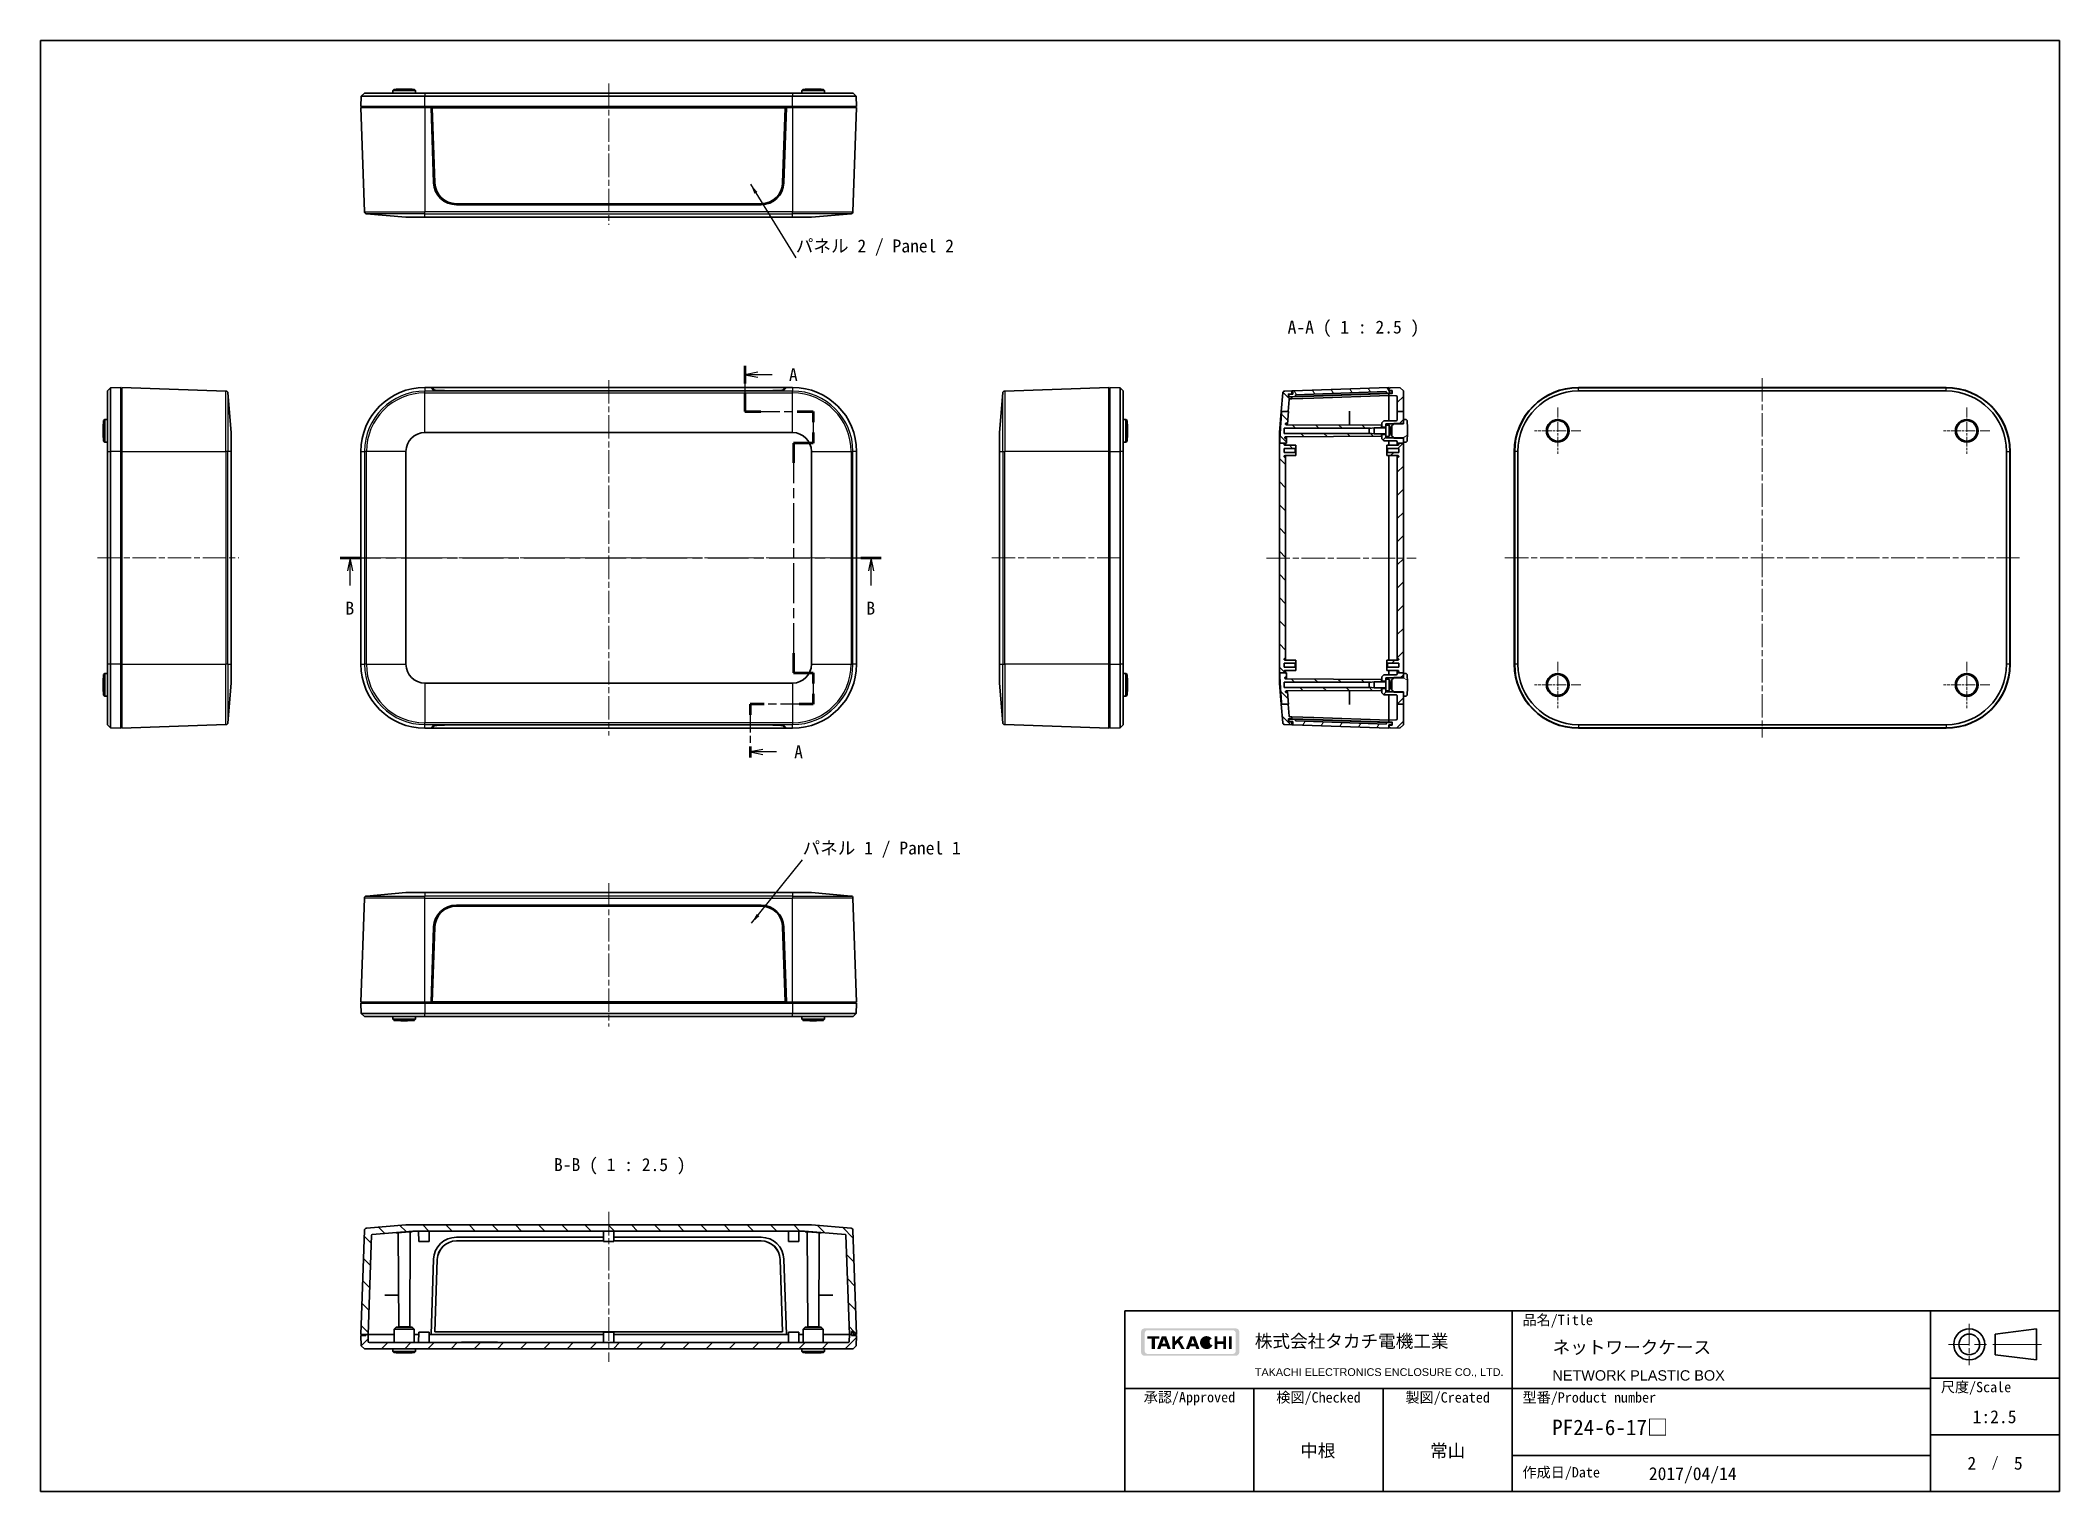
# Model space of a CAD drawing. Header units: millimetres. Extents: x 29 to 4761, y 16 to 859.
# Drawn here: x 821 to 1798, y 16 to 719 of the extents above; entities that cross this region are included whole.
import ezdxf
from ezdxf.enums import TextEntityAlignment as Align

# ---------------------------------------------------------------- set-up
doc = ezdxf.new("R2010")
doc.units = ezdxf.units.MM
doc.header["$LTSCALE"] = 2
doc.linetypes.add('CHAIN', pattern=[0.3543, 0.2362, -0.0295, 0.0591, -0.0295])
for name, color, linetype, lineweight in [('Border (ISO)', 7, 'Continuous', 35), ('Hatch (ISO)', 1, 'Continuous', 18), ('Section Line (ISO)', 7, 'CHAIN', 25), ('Symbol (ISO)', 7, 'Continuous', 18), ('Title (ISO)', 7, 'Continuous', 35), ('Visible (ISO)', 7, 'Continuous', 35), ('Visible Narrow (ISO)', 7, 'Continuous', 25)]:
    doc.layers.add(name, color=color, linetype=linetype, lineweight=lineweight)
doc.layers.add('Center Mark (ISO)', color=7, linetype='Continuous', lineweight=18, true_color=0x80ffff)
doc.layers.add('Centerline (ISO)', color=7, linetype='Continuous', lineweight=18, true_color=0x80ffff)
doc.styles.add('QCADDimTextStyle', font='txt')
doc.styles.add('textstyle4', font='msgothic.ttc')
doc.styles.add('textstyle5', font='arial.ttf')
doc.dimstyles.new('QCADDimStyle', dxfattribs={"dimtxt": 1.8, "dimasz": 1.8, "dimexe": 0.18, "dimexo": 0.0625, "dimgap": 0.09, "dimtad": 0, "dimtih": 1, "dimtoh": 1, "dimdec": 4, "dimzin": 0, "dimdsep": 46, "dimtxsty": 'QCADDimTextStyle', "dimcen": 0.09, "dimadec": 0, "dimazin": 0, "dimtfac": 1, "dimtdec": 4, "dimtofl": 0, "dimtmove": 2, "dimatfit": 3, "dimfxl": 0, "dimtolj": 1, "dimtzin": 0, "dimarcsym": 0})
pattern_1 = [(45, (784.75, -4), (-5.61266, 5.61266), [])]
pattern_2 = [(135.0002, (784.75, -4), (-5.61264, -5.61268), [])]

msp = doc.modelspace()

# ---------------------------------------------------------------- texts
at = {"layer": 'Symbol (ISO)', "color": 7, "char_height": 6.25, "width": 74.4152, "attachment_point": 7, "line_spacing_factor": 1.5, "style": 'textstyle4'}
for s, insert in [('{パネル 2 / Panel 2}', (1186.67, 614.36)), ('{パネル 1 / Panel 1}', (1189.96, 322.91))]:
    msp.add_mtext(s, dxfattribs=dict(at, insert=insert))
at = {"layer": 'Symbol (ISO)', "color": 7, "char_height": 6.25, "attachment_point": 7, "style": 'textstyle4'}
for s, insert in [('A-A ( 1 : 2.5 )', (1424.77, 574.94)), ('B-B ( 1 : 2.5 )', (1069.61, 169.5))]:
    msp.add_mtext(s, dxfattribs=dict(at, insert=insert))

# ---------------------------------------------------------------- blocks, each defined once
blk = doc.blocks.new('図面枠 tk図枠')
at = {"layer": 'Border (ISO)'}
for p, q in [((14.5, 289), (405.5, 289)), ((14.5, 289), (14.5, 8)), ((405.5, 289), (405.5, 8)), ((14.5, 8), (405.5, 8))]:
    blk.add_line(p, q, dxfattribs=at)
blk = doc.blocks.new('表題欄 tk表題欄')
at = {"layer": 'Hatch (ISO)', "transparency": 33554687}
h = blk.add_hatch(color=256, dxfattribs=at)
edge = h.paths.add_edge_path(flags=0)
edge.add_arc((95.58, 236.3), 0.596, 270, 360)
edge.add_line((96.17, 236.3), (96.17, 239.71))
edge.add_arc((95.58, 239.71), 0.596, 0, 90)
edge.add_line((95.58, 240.31), (79.14, 240.31))
edge.add_arc((79.14, 239.71), 0.596, 90, 180)
edge.add_line((78.54, 239.71), (78.54, 236.3))
edge.add_arc((79.14, 236.3), 0.596, 180, 270)
edge.add_line((79.14, 235.7), (95.58, 235.7))
edge = h.paths.add_edge_path(flags=0)
edge.add_line((77.84, 239.96), (77.84, 236.05))
edge.add_arc((78.54, 236.05), 0.702, 180, 270)
edge.add_line((78.54, 235.35), (96.17, 235.35))
edge.add_arc((96.17, 236.05), 0.702, 270, 360)
edge.add_line((96.87, 236.05), (96.87, 239.96))
edge.add_arc((96.17, 239.96), 0.702, 0, 90)
edge.add_line((96.17, 240.66), (78.54, 240.66))
edge.add_arc((78.54, 239.96), 0.702, 90, 180)
for points in [[(79.07, 239.15), (79.07, 238.66), (79.92, 238.66), (79.92, 236.66), (80.51, 236.66), (80.51, 238.66), (81.36, 238.66), (81.36, 239.15)], [(85.68, 236.66), (84.94, 237.89), (84.42, 237.32), (84.42, 236.66), (83.9, 236.66), (83.9, 239.15), (84.42, 239.15), (84.42, 238.1), (85.39, 239.15), (86.11, 239.15), (85.32, 238.3), (86.3, 236.66)], [(92.09, 239.15), (92.09, 236.66), (92.61, 236.66), (92.61, 237.66), (93.77, 237.66), (93.77, 236.66), (94.29, 236.66), (94.29, 239.15), (93.77, 239.15), (93.77, 238.15), (92.61, 238.15), (92.61, 239.15)], [(94.84, 239.15), (94.84, 236.66), (95.36, 236.66), (95.36, 239.15)]]:
    blk.add_hatch(color=256, dxfattribs=at).paths.add_polyline_path(points, flags=0)
h = blk.add_hatch(color=256, dxfattribs=at)
h.paths.add_polyline_path([(82.59, 237.71), (81.95, 237.71), (82.27, 238.58)], flags=0)
h.paths.add_polyline_path([(82.78, 237.2), (81.76, 237.2), (81.57, 236.66), (80.95, 236.66), (81.86, 239.15), (82.68, 239.15), (83.59, 236.66), (82.98, 236.66)], flags=0)
h = blk.add_hatch(color=256, dxfattribs=at)
h.paths.add_polyline_path([(87.53, 237.71), (88.16, 237.71), (87.85, 238.58)], flags=0)
h.paths.add_polyline_path([(87.14, 236.66), (87.34, 237.2), (88.35, 237.2), (88.55, 236.66), (89.17, 236.66), (88.25, 239.15), (87.44, 239.15), (86.52, 236.66)], flags=0)
h = blk.add_hatch(color=256, dxfattribs=at)
edge = h.paths.add_edge_path(flags=0)
edge.add_arc((90.52, 237.9), 1.27, 38.5505, 336.582)
edge.add_line((91.69, 237.4), (91.17, 237.62))
edge.add_ellipse((90.52, 237.9), major_axis=(0, -0.8), ratio=0.867347, start_angle=-235.349, end_angle=69.4109, ccw=False)
edge.add_line((91.09, 238.36), (91.52, 238.7))
at = {"layer": 'Title (ISO)'}
for p, q in [((74.71, 244.05), (255.71, 244.05)), ((74.71, 209.05), (74.71, 244.05)), ((149.71, 244.05), (149.71, 209.05)), ((230.71, 244.05), (230.71, 209.05)), ((255.71, 244.05), (255.71, 209.05)), ((243.21, 239.55), (251.21, 240.55)), ((243.21, 239.55), (243.21, 235.55)), ((251.21, 234.55), (251.21, 240.55)), ((243.21, 235.55), (251.21, 234.55)), ((230.71, 231.05), (255.71, 231.05)), ((74.71, 229.05), (230.71, 229.05)), ((99.71, 229.05), (99.71, 209.05)), ((124.71, 229.05), (124.71, 209.05)), ((230.71, 220.05), (255.71, 220.05)), ((149.71, 216.05), (230.71, 216.05)), ((255.71, 209.05), (74.71, 209.05))]:
    blk.add_line(p, q, dxfattribs=at)
at = {"layer": 'Title (ISO)', "color": 4, "linetype": 'CHAIN', "lineweight": 18, "ltscale": 8.88956}
blk.add_line((238.21, 241.55), (238.21, 233.55), dxfattribs=at)
at = {"layer": 'Title (ISO)', "color": 4, "linetype": 'CHAIN', "lineweight": 18, "ltscale": 20.001633}
blk.add_line((252.21, 237.55), (234.21, 237.55), dxfattribs=at)
at = {"layer": 'Title (ISO)'}
for radius in [3, 2]:
    blk.add_circle((238.21, 237.55), radius, dxfattribs=at)
at = {"layer": 'Title (ISO)', "color": 1, "char_height": 2, "line_spacing_factor": 1.5, "style": 'textstyle4'}
for s, insert, attachment_point in [('\\fMS Gothic|b0|i0|undefinedundefined|undefinedundefined;\\H2.0000;品名/Title', (151.71, 242.05), 4), ('\\fMS Gothic|b0|i0|undefinedundefined|undefinedundefined;\\H2.0000;承認/Approved', (87.21, 227.05), 5), ('\\fMS Gothic|b0|i0|undefinedundefined|undefinedundefined;\\H2.0000;検図/Checked', (112.21, 227.05), 5), ('\\fMS Gothic|b0|i0|undefinedundefined|undefinedundefined;\\H2.0000;製図/Created', (137.21, 227.05), 5), ('\\fMS Gothic|b0|i0|undefinedundefined|undefinedundefined;\\H2.0000;型番/Product number', (151.71, 227.05), 4), ('\\fMS Gothic|b0|i0|undefinedundefined|undefinedundefined;\\H2.0000;尺度/Scale', (232.71, 229.05), 4), ('\\fMS Gothic|b0|i0|undefinedundefined|undefinedundefined;\\H2.0000;作成日/Date', (151.71, 212.55), 4)]:
    blk.add_mtext(s, dxfattribs=dict(at, insert=insert, attachment_point=attachment_point))
at = {"layer": 'Title (ISO)', "color": 7, "line_spacing_factor": 1.5, "style": 'textstyle4'}
for s, insert, char_height, attachment_point in [('株式会社タカチ電機工業', (99.87, 238.05), 2.5, 4), ('\\fArial|b0|i0|undefinedundefined|undefinedundefined;\\H1.4986;TAKACHI ELECTRONICS ENCLOSURE CO., LTD.', (99.87, 232.05), 1.4986, 4), ('\\fMS Gothic|b0|i0|undefinedundefined|undefinedundefined;\\H2.0000;/', (243.21, 214.55), 2, 5)]:
    blk.add_mtext(s, dxfattribs=dict(at, insert=insert, char_height=char_height, attachment_point=attachment_point))
at = {"layer": 'Title (ISO)', "color": 7}
for tag, height, style, p in [('<品名>', 2.5, 'textstyle4', (157.54, 237)), ('<Title>', 2, 'textstyle5', (157.5, 231.55)), ('<型番>', 3, 'textstyle4', (157.44, 221.49))]:
    blk.add_attdef(tag, text='', height=height, dxfattribs=dict(at, style=style)).set_placement(p, align=Align.MIDDLE_LEFT)
at = {"layer": 'Title (ISO)', "color": 7, "style": 'textstyle4'}
for tag, p in [('<尺度>', (243.11, 223.55)), ('<承認>', (87.21, 217.05)), ('<検図>', (112.07, 217)), ('<製図>', (137.21, 216.96)), ('<ページ_No.>', (238.86, 214.55)), ('<総ページ数>', (247.71, 214.55)), ('作成日', (184.67, 212.53))]:
    blk.add_attdef(tag, text='', height=2.5, dxfattribs=at).set_placement(p, align=Align.MIDDLE_CENTER)
blk = doc.blocks.new('2dTransSection0')
at = {"layer": 'Section Line (ISO)', "linetype": 'CHAIN', "ltscale": 15.246626}
blk.add_line((150.91, 225.97), (150.91, 217.17), dxfattribs=at)
at = {"layer": 'Section Line (ISO)', "linetype": 'Continuous', "lineweight": 50}
for p, q in [((150.91, 225.97), (150.91, 222.57)), ((150.91, 220.57), (150.91, 217.17)), ((150.91, 217.17), (153.99, 217.17)), ((161.07, 217.17), (164.15, 217.17)), ((164.15, 217.17), (164.15, 215.09)), ((164.15, 213.09), (164.15, 211.02)), ((164.15, 211.02), (160.31, 211.02)), ((160.31, 211.02), (160.31, 207.2)), ((160.31, 170.33), (160.31, 166.52)), ((160.31, 166.52), (164.15, 166.52)), ((164.15, 166.52), (164.15, 164.5)), ((154.66, 160.49), (151.91, 160.49)), ((151.91, 160.49), (151.91, 158.38)), ((164.15, 160.49), (161.4, 160.49)), ((164.15, 162.5), (164.15, 160.49)), ((151.91, 152.27), (151.91, 150.17))]:
    blk.add_line(p, q, dxfattribs=at)
at = {"layer": 'Section Line (ISO)', "linetype": 'Continuous'}
for p, q in [((153.41, 224.77), (150.91, 224.27)), ((153.41, 224.27), (150.91, 224.27)), ((150.91, 224.27), (153.41, 223.77)), ((156.19, 224.27), (153.41, 224.27)), ((154.41, 151.72), (151.91, 151.22)), ((154.41, 151.22), (151.91, 151.22)), ((151.91, 151.22), (154.41, 150.72)), ((157.02, 151.22), (154.41, 151.22))]:
    blk.add_line(p, q, dxfattribs=at)
at = {"layer": 'Section Line (ISO)', "linetype": 'CHAIN', "ltscale": 14.343218}
blk.add_line((150.91, 217.17), (164.15, 217.17), dxfattribs=at)
at = {"layer": 'Section Line (ISO)', "linetype": 'CHAIN', "ltscale": 11.502923}
blk.add_line((164.15, 217.17), (164.15, 211.02), dxfattribs=at)
at = {"layer": 'Section Line (ISO)', "linetype": 'CHAIN', "ltscale": 4.266936}
for p, q in [((164.15, 211.02), (160.31, 211.02)), ((160.31, 166.52), (164.15, 166.52))]:
    blk.add_line(p, q, dxfattribs=at)
at = {"layer": 'Section Line (ISO)', "linetype": 'CHAIN', "ltscale": 16.403574}
blk.add_line((160.31, 211.02), (160.31, 166.52), dxfattribs=at)
at = {"layer": 'Section Line (ISO)', "linetype": 'CHAIN', "ltscale": 11.339953}
blk.add_line((164.15, 166.52), (164.15, 160.49), dxfattribs=at)
at = {"layer": 'Section Line (ISO)', "linetype": 'CHAIN', "ltscale": 13.400895}
blk.add_line((164.15, 160.49), (151.91, 160.49), dxfattribs=at)
at = {"layer": 'Section Line (ISO)', "linetype": 'CHAIN', "ltscale": 11.590816}
blk.add_line((151.91, 160.49), (151.91, 150.17), dxfattribs=at)
at = {"layer": 'Section Line (ISO)', "char_height": 2.5, "attachment_point": 7, "style": 'textstyle4'}
for insert in [(159.45, 223.03), (160.46, 149.98)]:
    blk.add_mtext('A', dxfattribs=dict(at, insert=insert))
blk = doc.blocks.new('2dTransSection1')
at = {"layer": 'Section Line (ISO)', "linetype": 'CHAIN', "ltscale": 16.748308}
blk.add_line((72.52, 188.81), (177.33, 188.81), dxfattribs=at)
at = {"layer": 'Section Line (ISO)', "linetype": 'Continuous', "lineweight": 50}
for p, q in [((72.52, 188.81), (76.45, 188.81)), ((173.4, 188.81), (177.33, 188.81))]:
    blk.add_line(p, q, dxfattribs=at)
at = {"layer": 'Section Line (ISO)', "linetype": 'Continuous'}
for p, q in [((74.49, 188.81), (73.99, 186.31)), ((74.49, 186.31), (74.49, 188.81)), ((74.99, 186.31), (74.49, 188.81)), ((175.36, 188.81), (174.86, 186.31)), ((175.36, 186.31), (175.36, 188.81)), ((175.86, 186.31), (175.36, 188.81)), ((74.49, 183.43), (74.49, 186.31)), ((175.36, 183.43), (175.36, 186.31))]:
    blk.add_line(p, q, dxfattribs=at)
at = {"layer": 'Section Line (ISO)', "char_height": 2.5, "attachment_point": 7, "style": 'textstyle4'}
for insert in [(73.57, 177.81), (174.44, 177.81)]:
    blk.add_mtext('B', dxfattribs=dict(at, insert=insert))

# ---------------------------------------------------------------- hatches: boundary and pattern name
at = {"layer": 'Hatch (ISO)', "transparency": 33554687}
h = msp.add_hatch(dxfattribs=at)
h.set_pattern_fill('ANSI31', color=256, scale=63.5, angle=90.00021, style=0, pattern_type=0)
h.set_pattern_definition(pattern_2)
edge = h.paths.add_edge_path(flags=0)
edge.add_line((1421.88, 538.92), (1425, 538.92))
edge.add_line((1425, 538.92), (1425.49, 544.66))
edge.add_ellipse((1425.78, 544.64), major_axis=(-0.299, 0.025), ratio=1, start_angle=-83.15878, end_angle=0, ccw=False)
edge.add_line((1425.77, 544.94), (1426.81, 544.97))
edge.add_line((1426.81, 544.97), (1426.81, 545.97))
edge.add_line((1426.81, 545.97), (1425.31, 545.92))
edge.add_ellipse((1425.31, 546.02), major_axis=(0.0035, -0.0999), ratio=1, start_angle=-90, end_angle=0, ccw=False)
edge.add_line((1425.21, 546.01), (1425.17, 547.21))
edge.add_ellipse((1425.27, 547.22), major_axis=(-0.0999, -0.0035), ratio=1, start_angle=-90, end_angle=0, ccw=False)
edge.add_line((1425.26, 547.32), (1426.81, 547.37))
edge.add_line((1426.81, 547.37), (1426.81, 548.87))
edge.add_line((1426.81, 548.87), (1423.39, 548.75))
edge.add_ellipse((1423.43, 547.75), major_axis=(-0.035, 0.999), ratio=1, start_angle=0, end_angle=83.15878)
edge.add_line((1422.43, 547.84), (1421.68, 538.92))
edge.add_line((1421.68, 538.92), (1421.88, 538.92))
edge = h.paths.add_edge_path(flags=0)
edge.add_line((1464.92, 405.26), (1466.61, 405.01))
edge.add_line((1466.61, 405.01), (1469.96, 405.01))
edge.add_line((1469.96, 405.01), (1470.21, 404.76))
edge.add_line((1470.21, 404.76), (1470.21, 403.86))
edge.add_line((1470.21, 403.86), (1424.23, 403.62))
edge.add_spline(control_points=[(1424.23, 403.62), (1424.16, 403.62), (1424.1, 403.61), (1423.98, 403.56), (1423.92, 403.52), (1423.84, 403.44), (1423.81, 403.4), (1423.77, 403.32), (1423.75, 403.28), (1423.74, 403.23)], knot_values=[-0.067754, -0.067754, -0.067754, -0.067754, -0.04817, -0.04817, -0.028604, -0.028604, -0.0143, -0.0143, 0, 0, 0, 0], degree=3, periodic=0)
edge.add_spline(control_points=[(1423.74, 403.23), (1423.74, 403.16), (1423.76, 403.1), (1423.82, 402.98), (1423.86, 402.93), (1423.95, 402.85), (1424.01, 402.82), (1424.12, 402.77), (1424.18, 402.76), (1424.24, 402.76)], knot_values=[-0.075391, -0.075391, -0.075391, -0.075391, -0.055878, -0.055878, -0.036347, -0.036347, -0.018174, -0.018174, 0, 0, 0, 0], degree=3, periodic=0)
edge.add_line((1424.24, 402.76), (1424.5, 402.76))
edge.add_spline(control_points=[(1424.5, 402.76), (1424.53, 402.76), (1424.57, 402.76), (1424.65, 402.73), (1424.68, 402.7), (1424.73, 402.65), (1424.75, 402.62), (1424.78, 402.56), (1424.79, 402.52), (1424.79, 402.48)], knot_values=[-0.045191, -0.045191, -0.045191, -0.045191, -0.033445, -0.033445, -0.021706, -0.021706, -0.010852, -0.010852, 0, 0, 0, 0], degree=3, periodic=0)
edge.add_spline(control_points=[(1424.79, 402.48), (1424.96, 400.16), (1425.18, 397.22)], knot_values=[0, 0, 0, 0.287008, 0.287008, 0.287008], degree=2, periodic=0)
edge.add_line((1425.18, 397.22), (1424.99, 397.22))
edge.add_line((1424.99, 397.22), (1421.87, 397.22))
edge.add_spline(control_points=[(1421.87, 397.22), (1421.12, 407.28), (1420.95, 412.3)], knot_values=[2.573632, 2.573632, 2.573632, 3.864514, 3.864514, 3.864514], degree=2, periodic=0)
edge.add_line((1420.95, 412.3), (1423.81, 412.3))
edge.add_line((1423.81, 412.3), (1424.24, 412.3))
edge.add_spline(control_points=[(1424.24, 412.3), (1424.27, 411.47), (1424.31, 410.58)], knot_values=[1.045684, 1.045684, 1.045684, 1.278626, 1.278626, 1.278626], degree=2, periodic=0)
edge.add_spline(control_points=[(1424.31, 410.58), (1424.31, 410.54), (1424.31, 410.5), (1424.28, 410.42), (1424.26, 410.39), (1424.21, 410.33), (1424.18, 410.31), (1424.12, 410.28), (1424.1, 410.28), (1424.06, 410.27), (1424.03, 410.26), (1424.01, 410.26)], knot_values=[-0.048636, -0.048636, -0.048636, -0.048636, -0.036945, -0.036945, -0.025245, -0.025245, -0.013512, -0.013512, -0.006758, -0.006758, 0, 0, 0, 0], degree=3, periodic=0)
edge.add_line((1424.01, 410.26), (1423.85, 410.26))
edge.add_spline(control_points=[(1423.85, 410.26), (1423.78, 410.26), (1423.72, 410.25), (1423.6, 410.2), (1423.54, 410.16), (1423.45, 410.07), (1423.41, 410.02), (1423.37, 409.92), (1423.36, 409.89), (1423.35, 409.81), (1423.34, 409.78), (1423.35, 409.74)], knot_values=[-0.081292, -0.081292, -0.081292, -0.081292, -0.061677, -0.061677, -0.042079, -0.042079, -0.022519, -0.022519, -0.011258, -0.011258, 0, 0, 0, 0], degree=3, periodic=0)
edge.add_spline(control_points=[(1423.35, 409.74), (1423.37, 409.68), (1423.4, 409.62), (1423.49, 409.52), (1423.54, 409.48), (1423.63, 409.44), (1423.67, 409.43), (1423.74, 409.41), (1423.78, 409.41), (1423.82, 409.41)], knot_values=[-0.06145, -0.06145, -0.06145, -0.06145, -0.041952, -0.041952, -0.022403, -0.022403, -0.011205, -0.011205, 0, 0, 0, 0], degree=3, periodic=0)
edge.add_line((1423.82, 409.41), (1470.21, 409.16))
edge.add_line((1470.21, 409.16), (1470.21, 408.26))
edge.add_line((1470.21, 408.26), (1469.96, 408.01))
edge.add_line((1469.96, 408.01), (1466.61, 408.01))
edge.add_line((1466.61, 408.01), (1464.92, 407.76))
edge.add_line((1464.92, 407.76), (1423.06, 407.76))
edge.add_line((1423.06, 407.76), (1423.06, 405.26))
edge.add_line((1423.06, 405.26), (1464.92, 405.26))
edge = h.paths.add_edge_path(flags=0)
edge.add_line((1425.49, 391.36), (1424.99, 397.22))
edge.add_line((1424.99, 397.22), (1421.87, 397.22))
edge.add_line((1421.87, 397.22), (1421.67, 397.22))
edge.add_line((1421.67, 397.22), (1422.43, 388.19))
edge.add_ellipse((1423.43, 388.27), major_axis=(-0.996, -0.084), ratio=1, start_angle=0, end_angle=83.15878)
edge.add_line((1423.39, 387.27), (1426.81, 387.15))
edge.add_line((1426.81, 387.15), (1426.81, 388.65))
edge.add_line((1426.81, 388.65), (1425.26, 388.71))
edge.add_ellipse((1425.27, 388.81), major_axis=(-0.0035, -0.0999), ratio=1, start_angle=-90, end_angle=0, ccw=False)
edge.add_line((1425.17, 388.81), (1425.21, 390.01))
edge.add_ellipse((1425.31, 390.01), major_axis=(-0.0999, 0.0035), ratio=1, start_angle=-90, end_angle=0, ccw=False)
edge.add_line((1425.31, 390.11), (1426.81, 390.06))
edge.add_line((1426.81, 390.06), (1426.81, 391.05))
edge.add_line((1426.81, 391.05), (1425.77, 391.09))
edge.add_ellipse((1425.78, 391.39), major_axis=(-0.01, -0.3), ratio=1, start_angle=-83.15878, end_angle=0, ccw=False)
edge = h.paths.add_edge_path(flags=0)
edge.add_line((1464.92, 528.26), (1466.61, 528.01))
edge.add_line((1466.61, 528.01), (1469.96, 528.01))
edge.add_line((1469.96, 528.01), (1470.21, 527.76))
edge.add_line((1470.21, 527.76), (1470.21, 526.86))
edge.add_line((1470.21, 526.86), (1423.82, 526.62))
edge.add_spline(control_points=[(1423.82, 526.62), (1423.75, 526.62), (1423.69, 526.61), (1423.57, 526.56), (1423.51, 526.52), (1423.44, 526.45), (1423.42, 526.42), (1423.38, 526.36), (1423.36, 526.32), (1423.35, 526.29)], knot_values=[-0.061455, -0.061455, -0.061455, -0.061455, -0.041821, -0.041821, -0.022225, -0.022225, -0.011109, -0.011109, 0, 0, 0, 0], degree=3, periodic=0)
edge.add_spline(control_points=[(1423.35, 526.29), (1423.34, 526.22), (1423.35, 526.16), (1423.4, 526.03), (1423.43, 525.98), (1423.52, 525.88), (1423.57, 525.84), (1423.66, 525.8), (1423.7, 525.78), (1423.77, 525.77), (1423.81, 525.76), (1423.85, 525.76)], knot_values=[-0.081284, -0.081284, -0.081284, -0.081284, -0.061794, -0.061794, -0.042275, -0.042275, -0.022716, -0.022716, -0.011358, -0.011358, 0, 0, 0, 0], degree=3, periodic=0)
edge.add_line((1423.85, 525.76), (1424.01, 525.76))
edge.add_spline(control_points=[(1424.01, 525.76), (1424.05, 525.76), (1424.09, 525.76), (1424.16, 525.73), (1424.19, 525.7), (1424.25, 525.65), (1424.27, 525.62), (1424.3, 525.56), (1424.3, 525.54), (1424.31, 525.49), (1424.31, 525.47), (1424.31, 525.45)], knot_values=[-0.048641, -0.048641, -0.048641, -0.048641, -0.03686, -0.03686, -0.025097, -0.025097, -0.013371, -0.013371, -0.006685, -0.006685, 0, 0, 0, 0], degree=3, periodic=0)
edge.add_spline(control_points=[(1424.31, 525.45), (1424.27, 524.46), (1424.24, 523.54)], knot_values=[2.57299, 2.57299, 2.57299, 2.832596, 2.832596, 2.832596], degree=2, periodic=0)
edge.add_line((1424.24, 523.54), (1423.81, 523.54))
edge.add_line((1423.81, 523.54), (1420.95, 523.54))
edge.add_spline(control_points=[(1420.95, 523.54), (1421.11, 528.62), (1421.88, 538.92)], knot_values=[0, 0, 0, 1.325358, 1.325358, 1.325358], degree=2, periodic=0)
edge.add_line((1421.88, 538.92), (1425, 538.92))
edge.add_line((1425, 538.92), (1425.19, 538.92))
edge.add_spline(control_points=[(1425.19, 538.92), (1424.96, 535.91), (1424.79, 533.54)], knot_values=[3.593631, 3.593631, 3.593631, 3.886341, 3.886341, 3.886341], degree=2, periodic=0)
edge.add_spline(control_points=[(1424.79, 533.54), (1424.79, 533.5), (1424.78, 533.46), (1424.75, 533.39), (1424.72, 533.36), (1424.67, 533.31), (1424.64, 533.29), (1424.57, 533.27), (1424.53, 533.26), (1424.5, 533.26)], knot_values=[-0.045189, -0.045189, -0.045189, -0.045189, -0.033482, -0.033482, -0.021768, -0.021768, -0.010886, -0.010886, 0, 0, 0, 0], degree=3, periodic=0)
edge.add_line((1424.5, 533.26), (1424.24, 533.26))
edge.add_spline(control_points=[(1424.24, 533.26), (1424.17, 533.26), (1424.11, 533.25), (1423.99, 533.2), (1423.93, 533.16), (1423.84, 533.08), (1423.81, 533.03), (1423.76, 532.92), (1423.74, 532.86), (1423.74, 532.8)], knot_values=[-0.075395, -0.075395, -0.075395, -0.075395, -0.05582, -0.05582, -0.036254, -0.036254, -0.018125, -0.018125, 0, 0, 0, 0], degree=3, periodic=0)
edge.add_spline(control_points=[(1423.74, 532.8), (1423.75, 532.73), (1423.78, 532.67), (1423.85, 532.57), (1423.9, 532.52), (1424, 532.46), (1424.04, 532.44), (1424.13, 532.41), (1424.18, 532.4), (1424.23, 532.4)], knot_values=[-0.067751, -0.067751, -0.067751, -0.067751, -0.048241, -0.048241, -0.02871, -0.02871, -0.014358, -0.014358, 0, 0, 0, 0], degree=3, periodic=0)
edge.add_line((1424.23, 532.4), (1470.21, 532.16))
edge.add_line((1470.21, 532.16), (1470.21, 531.26))
edge.add_line((1470.21, 531.26), (1469.96, 531.01))
edge.add_line((1469.96, 531.01), (1466.61, 531.01))
edge.add_line((1466.61, 531.01), (1464.92, 530.76))
edge.add_line((1464.92, 530.76), (1423.06, 530.76))
edge.add_line((1423.06, 530.76), (1423.06, 528.26))
edge.add_line((1423.06, 528.26), (1464.92, 528.26))
edge = h.paths.add_edge_path(flags=0)
edge.add_line((1423.81, 412.3), (1423.81, 412.46))
edge.add_spline(control_points=[(1423.81, 412.46), (1423.81, 412.5), (1423.8, 412.54), (1423.77, 412.61), (1423.75, 412.65), (1423.69, 412.7), (1423.66, 412.73), (1423.59, 412.76), (1423.55, 412.76), (1423.51, 412.76)], knot_values=[0.044437, 0.044437, 0.044437, 0.044437, 0.05555, 0.05555, 0.066662, 0.066662, 0.07777, 0.07777, 0.088875, 0.088875, 0.088875, 0.088875], degree=3, periodic=0)
edge.add_line((1423.51, 412.76), (1423.43, 412.76))
edge.add_spline(control_points=[(1423.43, 412.76), (1423.38, 412.76), (1423.33, 412.77), (1423.24, 412.81), (1423.2, 412.84), (1423.13, 412.9), (1423.1, 412.95), (1423.07, 413.03), (1423.06, 413.09), (1423.06, 413.13)], knot_values=[0, 0, 0, 0, 0.013697, 0.013697, 0.027397, 0.027397, 0.041101, 0.041101, 0.054811, 0.054811, 0.054811, 0.054811], degree=3, periodic=0)
edge.add_spline(control_points=[(1423.06, 413.13), (1423.06, 413.18), (1423.07, 413.22), (1423.1, 413.3), (1423.13, 413.35), (1423.2, 413.41), (1423.24, 413.44), (1423.33, 413.48), (1423.38, 413.49), (1423.43, 413.49)], knot_values=[0.056592, 0.056592, 0.056592, 0.056592, 0.068521, 0.068521, 0.082227, 0.082227, 0.095929, 0.095929, 0.109431, 0.109431, 0.109431, 0.109431], degree=3, periodic=0)
edge.add_line((1423.43, 413.49), (1428.81, 413.51))
edge.add_line((1428.81, 413.51), (1428.81, 414.72))
edge.add_spline(control_points=[(1428.81, 414.72), (1428.64, 414.89), (1428.51, 415.02)], knot_values=[0, 0, 0, 0.042509, 0.042509, 0.042509], degree=2, periodic=0)
edge.add_line((1428.51, 415.02), (1423.06, 415.02))
edge.add_line((1423.06, 415.02), (1423.06, 417.01))
edge.add_line((1423.06, 417.01), (1428.51, 417.01))
edge.add_spline(control_points=[(1428.51, 417.01), (1428.64, 417.14), (1428.81, 417.31)], knot_values=[0, 0, 0, 0.042509, 0.042509, 0.042509], degree=2, periodic=0)
edge.add_line((1428.81, 417.31), (1428.81, 418.51))
edge.add_line((1428.81, 418.51), (1423.43, 418.54))
edge.add_spline(control_points=[(1423.43, 418.54), (1423.38, 418.54), (1423.33, 418.55), (1423.24, 418.58), (1423.2, 418.61), (1423.13, 418.68), (1423.1, 418.73), (1423.07, 418.8), (1423.06, 418.85), (1423.06, 418.89)], knot_values=[0.109818, 0.109818, 0.109818, 0.109818, 0.12332, 0.12332, 0.137021, 0.137021, 0.150728, 0.150728, 0.162657, 0.162657, 0.162657, 0.162657], degree=3, periodic=0)
edge.add_spline(control_points=[(1423.06, 418.89), (1423.06, 418.94), (1423.07, 418.99), (1423.1, 419.07), (1423.13, 419.12), (1423.2, 419.19), (1423.24, 419.22), (1423.33, 419.25), (1423.38, 419.26), (1423.43, 419.26)], knot_values=[-0.054811, -0.054811, -0.054811, -0.054811, -0.041101, -0.041101, -0.027397, -0.027397, -0.013697, -0.013697, 0, 0, 0, 0], degree=3, periodic=0)
edge.add_line((1423.43, 419.26), (1423.51, 419.26))
edge.add_spline(control_points=[(1423.51, 419.26), (1423.55, 419.26), (1423.59, 419.27), (1423.66, 419.3), (1423.69, 419.32), (1423.75, 419.38), (1423.77, 419.41), (1423.8, 419.48), (1423.81, 419.52), (1423.81, 419.56)], knot_values=[0.088875, 0.088875, 0.088875, 0.088875, 0.099981, 0.099981, 0.111089, 0.111089, 0.122201, 0.122201, 0.133314, 0.133314, 0.133314, 0.133314], degree=3, periodic=0)
edge.add_line((1423.81, 419.56), (1423.81, 516.46))
edge.add_spline(control_points=[(1423.81, 516.46), (1423.81, 516.5), (1423.8, 516.54), (1423.77, 516.61), (1423.75, 516.65), (1423.69, 516.7), (1423.66, 516.73), (1423.59, 516.76), (1423.55, 516.76), (1423.51, 516.76)], knot_values=[0.044437, 0.044437, 0.044437, 0.044437, 0.05555, 0.05555, 0.066662, 0.066662, 0.07777, 0.07777, 0.088875, 0.088875, 0.088875, 0.088875], degree=3, periodic=0)
edge.add_line((1423.51, 516.76), (1423.43, 516.76))
edge.add_spline(control_points=[(1423.43, 516.76), (1423.38, 516.76), (1423.33, 516.77), (1423.24, 516.81), (1423.2, 516.84), (1423.13, 516.9), (1423.1, 516.95), (1423.07, 517.03), (1423.06, 517.09), (1423.06, 517.13)], knot_values=[0, 0, 0, 0, 0.013697, 0.013697, 0.027397, 0.027397, 0.041101, 0.041101, 0.054811, 0.054811, 0.054811, 0.054811], degree=3, periodic=0)
edge.add_spline(control_points=[(1423.06, 517.13), (1423.06, 517.18), (1423.07, 517.22), (1423.1, 517.3), (1423.13, 517.35), (1423.2, 517.41), (1423.24, 517.44), (1423.33, 517.48), (1423.38, 517.49), (1423.43, 517.49)], knot_values=[0.056592, 0.056592, 0.056592, 0.056592, 0.068521, 0.068521, 0.082227, 0.082227, 0.095929, 0.095929, 0.109431, 0.109431, 0.109431, 0.109431], degree=3, periodic=0)
edge.add_line((1423.43, 517.49), (1428.81, 517.51))
edge.add_line((1428.81, 517.51), (1428.81, 518.72))
edge.add_spline(control_points=[(1428.81, 518.72), (1428.64, 518.89), (1428.51, 519.02)], knot_values=[0, 0, 0, 0.042509, 0.042509, 0.042509], degree=2, periodic=0)
edge.add_line((1428.51, 519.02), (1423.06, 519.02))
edge.add_line((1423.06, 519.02), (1423.06, 521.01))
edge.add_line((1423.06, 521.01), (1428.51, 521.01))
edge.add_spline(control_points=[(1428.51, 521.01), (1428.64, 521.14), (1428.81, 521.31)], knot_values=[0, 0, 0, 0.042509, 0.042509, 0.042509], degree=2, periodic=0)
edge.add_line((1428.81, 521.31), (1428.81, 522.51))
edge.add_line((1428.81, 522.51), (1423.43, 522.54))
edge.add_spline(control_points=[(1423.43, 522.54), (1423.38, 522.54), (1423.33, 522.55), (1423.24, 522.58), (1423.2, 522.61), (1423.13, 522.68), (1423.1, 522.73), (1423.07, 522.8), (1423.06, 522.85), (1423.06, 522.89)], knot_values=[0.109818, 0.109818, 0.109818, 0.109818, 0.12332, 0.12332, 0.137021, 0.137021, 0.150728, 0.150728, 0.162657, 0.162657, 0.162657, 0.162657], degree=3, periodic=0)
edge.add_spline(control_points=[(1423.06, 522.89), (1423.06, 522.94), (1423.07, 522.99), (1423.1, 523.07), (1423.13, 523.12), (1423.2, 523.19), (1423.24, 523.22), (1423.33, 523.25), (1423.38, 523.26), (1423.43, 523.26)], knot_values=[-0.054811, -0.054811, -0.054811, -0.054811, -0.041101, -0.041101, -0.027397, -0.027397, -0.013697, -0.013697, 0, 0, 0, 0], degree=3, periodic=0)
edge.add_line((1423.43, 523.26), (1423.51, 523.26))
edge.add_spline(control_points=[(1423.51, 523.26), (1423.55, 523.26), (1423.59, 523.27), (1423.66, 523.3), (1423.69, 523.32), (1423.75, 523.38), (1423.77, 523.41), (1423.8, 523.47), (1423.81, 523.51), (1423.81, 523.54)], knot_values=[0.088875, 0.088875, 0.088875, 0.088875, 0.099981, 0.099981, 0.111089, 0.111089, 0.122201, 0.122201, 0.131259, 0.131259, 0.131259, 0.131259], degree=3, periodic=0)
edge.add_line((1423.81, 523.54), (1420.95, 523.54))
edge.add_line((1420.95, 523.54), (1420.81, 523.54))
edge.add_line((1420.81, 523.54), (1420.81, 412.3))
edge.add_line((1420.81, 412.3), (1420.95, 412.3))
edge.add_line((1420.95, 412.3), (1423.81, 412.3))
h = msp.add_hatch(dxfattribs=at)
h.set_pattern_fill('ANSI31', color=256, scale=63.5, angle=75.00018, style=0, pattern_type=0)
h.set_pattern_definition([(120.0002, (784.75, -4), (-6.874064, -3.96877), [])])
edge = h.paths.add_edge_path(flags=0)
edge.add_ellipse((1475.18, 548.81), major_axis=(0.0999, 0.0035), ratio=1, start_angle=0, end_angle=88)
edge.add_line((1475.18, 548.91), (1473.78, 548.91))
edge.add_line((1473.78, 548.91), (1473.71, 550.51))
edge.add_line((1473.71, 550.51), (1427.31, 548.89))
edge.add_line((1427.31, 548.89), (1427.31, 547.29))
edge.add_line((1427.31, 547.29), (1425.41, 547.22))
edge.add_ellipse((1425.41, 547.12), major_axis=(-0.0035, 0.0999), ratio=1, start_angle=0, end_angle=90)
edge.add_line((1425.31, 547.12), (1425.35, 546.12))
edge.add_ellipse((1425.45, 546.12), major_axis=(-0.0999, -0.0035), ratio=1, start_angle=0, end_angle=90)
edge.add_line((1425.45, 546.02), (1428.6, 546.13))
edge.add_line((1428.6, 546.13), (1428.6, 546.93))
edge.add_line((1428.6, 546.93), (1472.52, 548.47))
edge.add_line((1472.52, 548.47), (1472.57, 547.67))
edge.add_line((1472.57, 547.67), (1475.22, 547.76))
edge.add_ellipse((1475.22, 547.86), major_axis=(0.0035, -0.0999), ratio=1, start_angle=0, end_angle=90)
edge.add_line((1475.32, 547.86), (1475.28, 548.81))
h = msp.add_hatch(dxfattribs=at)
h.set_pattern_fill('ANSI31', color=256, scale=63.5, style=0, pattern_type=0)
h.set_pattern_definition(pattern_1)
edge = h.paths.add_edge_path(flags=0)
edge.add_line((1477.81, 538.92), (1480.81, 538.92))
edge.add_line((1480.81, 538.92), (1480.81, 548.79))
edge.add_line((1480.81, 548.79), (1479.31, 550.34))
edge.add_line((1479.31, 550.34), (1474.31, 550.51))
edge.add_line((1474.31, 550.51), (1474.31, 550.01))
edge.add_line((1474.31, 550.01), (1473.81, 550.01))
edge.add_line((1473.81, 550.01), (1473.81, 549.01))
edge.add_line((1473.81, 549.01), (1475.31, 549.01))
edge.add_ellipse((1475.31, 548.91), major_axis=(0, 0.1), ratio=1, start_angle=-88, end_angle=0, ccw=False)
edge.add_line((1475.41, 548.92), (1475.45, 547.72))
edge.add_ellipse((1475.36, 547.71), major_axis=(0.0999, 0.0035), ratio=1, start_angle=-92, end_angle=0, ccw=False)
edge.add_line((1475.36, 547.61), (1473.81, 547.61))
edge.add_line((1473.81, 547.61), (1473.81, 546.61))
edge.add_line((1473.81, 546.61), (1477.33, 546.49))
edge.add_ellipse((1477.31, 545.99), major_axis=(0.017, 0.5), ratio=1, start_angle=-88, end_angle=0, ccw=False)
edge.add_line((1477.81, 545.99), (1477.81, 538.92))
edge = h.paths.add_edge_path(flags=0)
edge.add_line((1477.81, 412.3), (1480.81, 412.3))
edge.add_line((1480.81, 412.3), (1480.81, 523.54))
edge.add_line((1480.81, 523.54), (1477.81, 523.54))
edge.add_spline(control_points=[(1477.81, 523.54), (1477.81, 523.51), (1477.82, 523.47), (1477.85, 523.41), (1477.87, 523.38), (1477.92, 523.32), (1477.96, 523.3), (1478.03, 523.27), (1478.07, 523.26), (1478.11, 523.26)], knot_values=[0.046492, 0.046492, 0.046492, 0.046492, 0.05555, 0.05555, 0.066662, 0.066662, 0.07777, 0.07777, 0.088875, 0.088875, 0.088875, 0.088875], degree=3, periodic=0)
edge.add_line((1478.11, 523.26), (1478.19, 523.26))
edge.add_spline(control_points=[(1478.19, 523.26), (1478.23, 523.26), (1478.29, 523.25), (1478.37, 523.22), (1478.42, 523.19), (1478.48, 523.12), (1478.51, 523.07), (1478.55, 522.99), (1478.56, 522.94), (1478.56, 522.89)], knot_values=[0, 0, 0, 0, 0.013697, 0.013697, 0.027397, 0.027397, 0.041101, 0.041101, 0.054811, 0.054811, 0.054811, 0.054811], degree=3, periodic=0)
edge.add_spline(control_points=[(1478.56, 522.89), (1478.56, 522.85), (1478.55, 522.8), (1478.51, 522.73), (1478.48, 522.68), (1478.42, 522.61), (1478.37, 522.58), (1478.29, 522.55), (1478.24, 522.54), (1478.19, 522.54)], knot_values=[0.056592, 0.056592, 0.056592, 0.056592, 0.068521, 0.068521, 0.082227, 0.082227, 0.095929, 0.095929, 0.109431, 0.109431, 0.109431, 0.109431], degree=3, periodic=0)
edge.add_line((1478.19, 522.54), (1472.81, 522.51))
edge.add_line((1472.81, 522.51), (1472.81, 521.31))
edge.add_spline(control_points=[(1472.81, 521.31), (1472.98, 521.14), (1473.11, 521.01)], knot_values=[0, 0, 0, 0.042509, 0.042509, 0.042509], degree=2, periodic=0)
edge.add_line((1473.11, 521.01), (1478.56, 521.01))
edge.add_line((1478.56, 521.01), (1478.56, 519.02))
edge.add_line((1478.56, 519.02), (1473.11, 519.02))
edge.add_spline(control_points=[(1473.11, 519.02), (1472.98, 518.89), (1472.81, 518.72)], knot_values=[0, 0, 0, 0.042509, 0.042509, 0.042509], degree=2, periodic=0)
edge.add_line((1472.81, 518.72), (1472.81, 517.51))
edge.add_line((1472.81, 517.51), (1478.19, 517.49))
edge.add_spline(control_points=[(1478.19, 517.49), (1478.24, 517.49), (1478.29, 517.48), (1478.37, 517.44), (1478.42, 517.41), (1478.48, 517.35), (1478.51, 517.3), (1478.55, 517.22), (1478.56, 517.18), (1478.56, 517.13)], knot_values=[0.109818, 0.109818, 0.109818, 0.109818, 0.12332, 0.12332, 0.137021, 0.137021, 0.150728, 0.150728, 0.162657, 0.162657, 0.162657, 0.162657], degree=3, periodic=0)
edge.add_spline(control_points=[(1478.56, 517.13), (1478.56, 517.09), (1478.55, 517.03), (1478.51, 516.95), (1478.48, 516.9), (1478.42, 516.84), (1478.37, 516.81), (1478.29, 516.77), (1478.23, 516.76), (1478.19, 516.76)], knot_values=[-0.054811, -0.054811, -0.054811, -0.054811, -0.041101, -0.041101, -0.027397, -0.027397, -0.013697, -0.013697, 0, 0, 0, 0], degree=3, periodic=0)
edge.add_line((1478.19, 516.76), (1478.11, 516.76))
edge.add_spline(control_points=[(1478.11, 516.76), (1478.07, 516.76), (1478.03, 516.76), (1477.96, 516.73), (1477.92, 516.7), (1477.87, 516.65), (1477.85, 516.61), (1477.82, 516.54), (1477.81, 516.5), (1477.81, 516.46)], knot_values=[0.088875, 0.088875, 0.088875, 0.088875, 0.099981, 0.099981, 0.111089, 0.111089, 0.122201, 0.122201, 0.133314, 0.133314, 0.133314, 0.133314], degree=3, periodic=0)
edge.add_line((1477.81, 516.46), (1477.81, 419.56))
edge.add_spline(control_points=[(1477.81, 419.56), (1477.81, 419.52), (1477.82, 419.48), (1477.85, 419.41), (1477.87, 419.38), (1477.92, 419.32), (1477.96, 419.3), (1478.03, 419.27), (1478.07, 419.26), (1478.11, 419.26)], knot_values=[0.044437, 0.044437, 0.044437, 0.044437, 0.05555, 0.05555, 0.066662, 0.066662, 0.07777, 0.07777, 0.088875, 0.088875, 0.088875, 0.088875], degree=3, periodic=0)
edge.add_line((1478.11, 419.26), (1478.19, 419.26))
edge.add_spline(control_points=[(1478.19, 419.26), (1478.23, 419.26), (1478.29, 419.25), (1478.37, 419.22), (1478.42, 419.19), (1478.48, 419.12), (1478.51, 419.07), (1478.55, 418.99), (1478.56, 418.94), (1478.56, 418.89)], knot_values=[0, 0, 0, 0, 0.013697, 0.013697, 0.027397, 0.027397, 0.041101, 0.041101, 0.054811, 0.054811, 0.054811, 0.054811], degree=3, periodic=0)
edge.add_spline(control_points=[(1478.56, 418.89), (1478.56, 418.85), (1478.55, 418.8), (1478.51, 418.73), (1478.48, 418.68), (1478.42, 418.61), (1478.37, 418.58), (1478.29, 418.55), (1478.24, 418.54), (1478.19, 418.54)], knot_values=[0.056592, 0.056592, 0.056592, 0.056592, 0.068521, 0.068521, 0.082227, 0.082227, 0.095929, 0.095929, 0.109431, 0.109431, 0.109431, 0.109431], degree=3, periodic=0)
edge.add_line((1478.19, 418.54), (1472.81, 418.51))
edge.add_line((1472.81, 418.51), (1472.81, 417.31))
edge.add_spline(control_points=[(1472.81, 417.31), (1472.98, 417.14), (1473.11, 417.01)], knot_values=[0, 0, 0, 0.042509, 0.042509, 0.042509], degree=2, periodic=0)
edge.add_line((1473.11, 417.01), (1478.56, 417.01))
edge.add_line((1478.56, 417.01), (1478.56, 415.02))
edge.add_line((1478.56, 415.02), (1473.11, 415.02))
edge.add_spline(control_points=[(1473.11, 415.02), (1472.98, 414.89), (1472.81, 414.72)], knot_values=[0, 0, 0, 0.042509, 0.042509, 0.042509], degree=2, periodic=0)
edge.add_line((1472.81, 414.72), (1472.81, 413.51))
edge.add_line((1472.81, 413.51), (1478.19, 413.49))
edge.add_spline(control_points=[(1478.19, 413.49), (1478.24, 413.49), (1478.29, 413.48), (1478.37, 413.44), (1478.42, 413.41), (1478.48, 413.35), (1478.51, 413.3), (1478.55, 413.22), (1478.56, 413.18), (1478.56, 413.13)], knot_values=[0.109818, 0.109818, 0.109818, 0.109818, 0.12332, 0.12332, 0.137021, 0.137021, 0.150728, 0.150728, 0.162657, 0.162657, 0.162657, 0.162657], degree=3, periodic=0)
edge.add_spline(control_points=[(1478.56, 413.13), (1478.56, 413.09), (1478.55, 413.03), (1478.51, 412.95), (1478.48, 412.9), (1478.42, 412.84), (1478.37, 412.81), (1478.29, 412.77), (1478.23, 412.76), (1478.19, 412.76)], knot_values=[-0.054811, -0.054811, -0.054811, -0.054811, -0.041101, -0.041101, -0.027397, -0.027397, -0.013697, -0.013697, 0, 0, 0, 0], degree=3, periodic=0)
edge.add_line((1478.19, 412.76), (1478.11, 412.76))
edge.add_spline(control_points=[(1478.11, 412.76), (1478.07, 412.76), (1478.03, 412.76), (1477.96, 412.73), (1477.92, 412.7), (1477.87, 412.65), (1477.85, 412.61), (1477.82, 412.54), (1477.81, 412.5), (1477.81, 412.46)], knot_values=[0.088875, 0.088875, 0.088875, 0.088875, 0.099981, 0.099981, 0.111089, 0.111089, 0.122201, 0.122201, 0.133314, 0.133314, 0.133314, 0.133314], degree=3, periodic=0)
edge.add_line((1477.81, 412.46), (1477.81, 412.3))
edge = h.paths.add_edge_path(flags=0)
edge.add_line((1477.81, 397.22), (1480.81, 397.22))
edge.add_line((1480.81, 397.22), (1480.81, 387.24))
edge.add_line((1480.81, 387.24), (1479.31, 385.69))
edge.add_line((1479.31, 385.69), (1474.31, 385.51))
edge.add_line((1474.31, 385.51), (1474.31, 386.01))
edge.add_line((1474.31, 386.01), (1473.81, 386.01))
edge.add_line((1473.81, 386.01), (1473.81, 387.01))
edge.add_line((1473.81, 387.01), (1475.31, 387.01))
edge.add_ellipse((1475.31, 387.11), major_axis=(0.0999, -0.0035), ratio=1, start_angle=272, end_angle=360)
edge.add_line((1475.41, 387.11), (1475.45, 388.31))
edge.add_ellipse((1475.36, 388.31), major_axis=(0, 0.1), ratio=1, start_angle=268, end_angle=360)
edge.add_line((1475.36, 388.41), (1473.81, 388.41))
edge.add_line((1473.81, 388.41), (1473.81, 389.41))
edge.add_line((1473.81, 389.41), (1477.33, 389.54))
edge.add_ellipse((1477.31, 390.04), major_axis=(0.5, 0), ratio=1, start_angle=272, end_angle=360)
edge.add_line((1477.81, 390.04), (1477.81, 397.22))
edge = h.paths.add_edge_path(flags=0)
edge.add_line((1477.81, 523.54), (1477.81, 523.54))
edge.add_line((1477.81, 523.54), (1480.81, 523.54))
edge.add_line((1480.81, 523.54), (1480.81, 524.01))
edge.add_line((1480.81, 524.01), (1480.81, 525.91))
edge.add_line((1480.81, 525.91), (1480.81, 525.98))
edge.add_line((1480.81, 525.98), (1480.81, 526.11))
edge.add_line((1480.81, 526.11), (1477.51, 526.13))
edge.add_line((1477.51, 526.13), (1476.41, 526.14))
edge.add_line((1476.41, 526.14), (1476.02, 526.14))
edge.add_line((1476.02, 526.14), (1475.96, 526.14))
edge.add_line((1475.96, 526.14), (1472.31, 526.16))
edge.add_line((1472.31, 526.16), (1472.31, 526.71))
edge.add_line((1472.31, 526.71), (1472.31, 527.76))
edge.add_line((1472.31, 527.76), (1470.31, 527.76))
edge.add_line((1470.31, 527.76), (1470.31, 525.66))
edge.add_line((1470.31, 525.66), (1471.31, 524.66))
edge.add_line((1471.31, 524.66), (1477.51, 524.62))
edge.add_ellipse((1477.51, 524.32), major_axis=(0.002, 0.3), ratio=1, start_angle=-89.7, end_angle=0, ccw=False)
edge.add_line((1477.81, 524.32), (1477.81, 523.54))
edge = h.paths.add_edge_path(flags=0)
edge.add_line((1477.81, 538.92), (1477.81, 534.7))
edge.add_ellipse((1477.51, 534.7), major_axis=(0.3, 0), ratio=1, start_angle=-89.7, end_angle=0, ccw=False)
edge.add_line((1477.51, 534.4), (1471.31, 534.37))
edge.add_line((1471.31, 534.37), (1470.31, 533.36))
edge.add_line((1470.31, 533.36), (1470.31, 531.26))
edge.add_line((1470.31, 531.26), (1472.31, 531.26))
edge.add_line((1472.31, 531.26), (1472.31, 532.31))
edge.add_line((1472.31, 532.31), (1472.31, 532.87))
edge.add_line((1472.31, 532.87), (1475.96, 532.89))
edge.add_line((1475.96, 532.89), (1476.02, 532.89))
edge.add_line((1476.02, 532.89), (1476.41, 532.89))
edge.add_line((1476.41, 532.89), (1477.51, 532.9))
edge.add_line((1477.51, 532.9), (1480.81, 532.91))
edge.add_line((1480.81, 532.91), (1480.81, 533.05))
edge.add_line((1480.81, 533.05), (1480.81, 533.11))
edge.add_line((1480.81, 533.11), (1480.81, 535.01))
edge.add_line((1480.81, 535.01), (1480.81, 538.92))
edge.add_line((1480.81, 538.92), (1477.81, 538.92))
edge = h.paths.add_edge_path(flags=0)
edge.add_line((1480.81, 397.22), (1480.81, 401.01))
edge.add_line((1480.81, 401.01), (1480.81, 402.91))
edge.add_line((1480.81, 402.91), (1480.81, 402.98))
edge.add_line((1480.81, 402.98), (1480.81, 403.11))
edge.add_line((1480.81, 403.11), (1477.51, 403.13))
edge.add_line((1477.51, 403.13), (1476.41, 403.14))
edge.add_line((1476.41, 403.14), (1476.02, 403.14))
edge.add_line((1476.02, 403.14), (1475.96, 403.14))
edge.add_line((1475.96, 403.14), (1472.31, 403.16))
edge.add_line((1472.31, 403.16), (1472.31, 403.71))
edge.add_line((1472.31, 403.71), (1472.31, 404.76))
edge.add_line((1472.31, 404.76), (1470.31, 404.76))
edge.add_line((1470.31, 404.76), (1470.31, 402.66))
edge.add_line((1470.31, 402.66), (1471.31, 401.66))
edge.add_line((1471.31, 401.66), (1477.51, 401.62))
edge.add_ellipse((1477.51, 401.32), major_axis=(0.002, 0.3), ratio=1, start_angle=-89.7, end_angle=0, ccw=False)
edge.add_line((1477.81, 401.32), (1477.81, 397.22))
edge.add_line((1477.81, 397.22), (1480.81, 397.22))
edge = h.paths.add_edge_path(flags=0)
edge.add_line((1477.81, 412.3), (1477.81, 411.7))
edge.add_ellipse((1477.51, 411.7), major_axis=(0.3, 0), ratio=1, start_angle=-89.7, end_angle=0, ccw=False)
edge.add_line((1477.51, 411.4), (1471.31, 411.37))
edge.add_line((1471.31, 411.37), (1470.31, 410.36))
edge.add_line((1470.31, 410.36), (1470.31, 408.26))
edge.add_line((1470.31, 408.26), (1472.31, 408.26))
edge.add_line((1472.31, 408.26), (1472.31, 409.31))
edge.add_line((1472.31, 409.31), (1472.31, 409.87))
edge.add_line((1472.31, 409.87), (1475.96, 409.89))
edge.add_line((1475.96, 409.89), (1476.02, 409.89))
edge.add_line((1476.02, 409.89), (1476.41, 409.89))
edge.add_line((1476.41, 409.89), (1477.51, 409.9))
edge.add_line((1477.51, 409.9), (1480.81, 409.91))
edge.add_line((1480.81, 409.91), (1480.81, 410.05))
edge.add_line((1480.81, 410.05), (1480.81, 410.11))
edge.add_line((1480.81, 410.11), (1480.81, 412.01))
edge.add_line((1480.81, 412.01), (1480.81, 412.3))
edge.add_line((1480.81, 412.3), (1477.81, 412.3))
h = msp.add_hatch(dxfattribs=at)
h.set_pattern_fill('ANSI31', color=256, scale=63.5, angle=-14.99998, style=0, pattern_type=0)
h.set_pattern_definition([(30, (784.75, -4), (-3.96875, 6.874075), [])])
edge = h.paths.add_edge_path(flags=0)
edge.add_line((1475.61, 532.39), (1475.31, 532.08))
edge.add_line((1475.31, 532.08), (1475.31, 526.94))
edge.add_line((1475.31, 526.94), (1475.61, 526.64))
edge.add_line((1475.61, 526.64), (1475.81, 526.64))
edge.add_line((1475.81, 526.64), (1475.81, 526.54))
edge.add_ellipse((1476.41, 526.54), major_axis=(-0.6, 0), ratio=1, start_angle=0, end_angle=41.51067)
edge.add_ellipse((1476.41, 526.54), major_axis=(-0.449, -0.398), ratio=1, start_angle=0, end_angle=48.18933)
edge.add_line((1476.41, 525.94), (1477.51, 525.93))
edge.add_line((1477.51, 525.93), (1480.81, 525.91))
edge.add_line((1480.81, 525.91), (1480.81, 524.01))
edge.add_line((1480.81, 524.01), (1482.11, 524.04))
edge.add_line((1482.11, 524.04), (1482.61, 524.54))
edge.add_ellipse((1432.79, 529.04), major_axis=(49.82, -4.49), ratio=1, start_angle=0, end_angle=5.69819)
edge.add_ellipse((1432.79, 529.99), major_axis=(50.02, -0.47), ratio=1, start_angle=0, end_angle=5.69819)
edge.add_line((1482.61, 534.48), (1482.11, 534.99))
edge.add_line((1482.11, 534.99), (1480.81, 535.01))
edge.add_line((1480.81, 535.01), (1480.81, 533.11))
edge.add_line((1480.81, 533.11), (1477.51, 533.1))
edge.add_line((1477.51, 533.1), (1476.41, 533.09))
edge.add_ellipse((1476.41, 532.49), major_axis=(-0.003, 0.6), ratio=1, start_angle=0, end_angle=48.18933)
edge.add_ellipse((1476.41, 532.49), major_axis=(-0.449, 0.398), ratio=1, start_angle=0, end_angle=41.51067)
edge.add_line((1475.81, 532.49), (1475.81, 532.39))
edge.add_line((1475.81, 532.39), (1475.61, 532.39))
h = msp.add_hatch(dxfattribs=at)
h.set_pattern_fill('ANSI31', color=256, scale=63.5, angle=105.00025, style=0, pattern_type=0)
h.set_pattern_definition([(150.0002, (784.75, -4), (-3.96872, -6.87409), [])])
edge = h.paths.add_edge_path(flags=0)
edge.add_line((1475.61, 409.39), (1475.31, 409.08))
edge.add_line((1475.31, 409.08), (1475.31, 403.94))
edge.add_line((1475.31, 403.94), (1475.61, 403.64))
edge.add_line((1475.61, 403.64), (1475.81, 403.64))
edge.add_line((1475.81, 403.64), (1475.81, 403.54))
edge.add_ellipse((1476.41, 403.54), major_axis=(-0.6, 0), ratio=1, start_angle=0, end_angle=41.51067)
edge.add_ellipse((1476.41, 403.54), major_axis=(-0.449, -0.398), ratio=1, start_angle=0, end_angle=48.18933)
edge.add_line((1476.41, 402.94), (1477.51, 402.93))
edge.add_line((1477.51, 402.93), (1480.81, 402.91))
edge.add_line((1480.81, 402.91), (1480.81, 401.01))
edge.add_line((1480.81, 401.01), (1482.11, 401.04))
edge.add_line((1482.11, 401.04), (1482.61, 401.54))
edge.add_ellipse((1432.79, 406.04), major_axis=(49.82, -4.49), ratio=1, start_angle=0, end_angle=5.69819)
edge.add_ellipse((1432.79, 406.99), major_axis=(50.02, -0.47), ratio=1, start_angle=0, end_angle=5.69819)
edge.add_line((1482.61, 411.48), (1482.11, 411.99))
edge.add_line((1482.11, 411.99), (1480.81, 412.01))
edge.add_line((1480.81, 412.01), (1480.81, 410.11))
edge.add_line((1480.81, 410.11), (1477.51, 410.1))
edge.add_line((1477.51, 410.1), (1476.41, 410.09))
edge.add_ellipse((1476.41, 409.49), major_axis=(-0.003, 0.6), ratio=1, start_angle=0, end_angle=48.18933)
edge.add_ellipse((1476.41, 409.49), major_axis=(-0.449, 0.398), ratio=1, start_angle=0, end_angle=41.51067)
edge.add_line((1475.81, 409.49), (1475.81, 409.39))
edge.add_line((1475.81, 409.39), (1475.61, 409.39))
h = msp.add_hatch(dxfattribs=at)
h.set_pattern_fill('ANSI31', color=256, scale=63.5, angle=14.99998, style=0, pattern_type=0)
h.set_pattern_definition([(60, (784.75, -4), (-6.874075, 3.96875), [])])
edge = h.paths.add_edge_path(flags=0)
edge.add_ellipse((1475.18, 387.21), major_axis=(0, -0.1), ratio=1, start_angle=0, end_angle=88)
edge.add_line((1475.28, 387.21), (1475.32, 388.16))
edge.add_ellipse((1475.22, 388.17), major_axis=(0.0999, -0.0035), ratio=1, start_angle=0, end_angle=90)
edge.add_line((1475.22, 388.27), (1472.57, 388.36))
edge.add_line((1472.57, 388.36), (1472.52, 387.56))
edge.add_line((1472.52, 387.56), (1428.6, 389.09))
edge.add_line((1428.6, 389.09), (1428.6, 389.89))
edge.add_line((1428.6, 389.89), (1425.45, 390))
edge.add_ellipse((1425.45, 389.9), major_axis=(0.0035, 0.0999), ratio=1, start_angle=0, end_angle=90)
edge.add_line((1425.35, 389.91), (1425.31, 388.91))
edge.add_ellipse((1425.41, 388.9), major_axis=(-0.0999, 0.0035), ratio=1, start_angle=0, end_angle=90)
edge.add_line((1425.41, 388.8), (1427.31, 388.74))
edge.add_line((1427.31, 388.74), (1427.31, 387.14))
edge.add_line((1427.31, 387.14), (1473.71, 385.52))
edge.add_line((1473.71, 385.52), (1473.78, 387.11))
edge.add_line((1473.78, 387.11), (1475.18, 387.11))
h = msp.add_hatch(dxfattribs=at)
h.set_pattern_fill('ANSI31', color=256, scale=63.5, angle=90.00021, style=0, pattern_type=0)
h.set_pattern_definition(pattern_2)
edge = h.paths.add_edge_path(flags=0)
edge.add_ellipse((1213.37, 142.51), major_axis=(0.999, 0.035), ratio=1, start_angle=0, end_angle=83.15878)
edge.add_line((1213.45, 143.5), (1194.28, 145.13))
edge.add_line((1194.28, 145.13), (997.98, 145.13))
edge.add_line((997.98, 145.13), (978.8, 143.5))
edge.add_ellipse((978.89, 142.51), major_axis=(-0.084, 0.996), ratio=1, start_angle=0, end_angle=83.15878)
edge.add_line((977.89, 142.54), (976.13, 92.13))
edge.add_line((976.13, 92.13), (978.53, 92.13))
edge.add_line((978.53, 92.13), (979.63, 92.13))
edge.add_line((979.63, 92.13), (981.31, 140.16))
edge.add_ellipse((981.6, 140.15), major_axis=(-0.3, 0.01), ratio=1, start_angle=-83.15878, end_angle=0, ccw=False)
edge.add_line((981.58, 140.45), (1001.37, 142.13))
edge.add_line((1001.37, 142.13), (1190.88, 142.13))
edge.add_line((1190.88, 142.13), (1210.68, 140.45))
edge.add_ellipse((1210.65, 140.15), major_axis=(0.025, 0.299), ratio=1, start_angle=-83.15878, end_angle=0, ccw=False)
edge.add_line((1210.95, 140.16), (1212.63, 92.13))
edge.add_line((1212.63, 92.13), (1213.63, 92.13))
edge.add_line((1213.63, 92.13), (1213.63, 93.53))
edge.add_line((1213.63, 93.53), (1214.83, 93.53))
edge.add_line((1214.83, 93.53), (1214.83, 92.13))
edge.add_line((1214.83, 92.13), (1216.13, 92.13))
edge.add_line((1216.13, 92.13), (1214.37, 142.54))
h = msp.add_hatch(dxfattribs=at)
h.set_pattern_fill('ANSI31', color=256, scale=63.5, style=0, pattern_type=0)
h.set_pattern_definition(pattern_1)
edge = h.paths.add_edge_path(flags=0)
edge.add_line((977.85, 85.13), (1214.4, 85.13))
edge.add_line((1214.4, 85.13), (1215.95, 86.63))
edge.add_line((1215.95, 86.63), (1216.13, 91.63))
edge.add_line((1216.13, 91.63), (1213.73, 91.63))
edge.add_line((1213.73, 91.63), (1213.73, 92.13))
edge.add_line((1213.73, 92.13), (1213.63, 92.13))
edge.add_line((1213.63, 92.13), (1212.63, 92.13))
edge.add_line((1212.63, 92.13), (1212.5, 88.61))
edge.add_ellipse((1212.01, 88.63), major_axis=(0.5, -0.017), ratio=1, start_angle=-88, end_angle=0, ccw=False)
edge.add_line((1212.01, 88.13), (980.25, 88.13))
edge.add_ellipse((980.25, 88.63), major_axis=(0, -0.5), ratio=1, start_angle=-88, end_angle=0, ccw=False)
edge.add_line((979.75, 88.61), (979.63, 92.13))
edge.add_line((979.63, 92.13), (978.53, 92.13))
edge.add_line((978.53, 92.13), (978.53, 91.63))
edge.add_line((978.53, 91.63), (976.13, 91.63))
edge.add_line((976.13, 91.63), (976.3, 86.63))
edge.add_line((976.3, 86.63), (977.85, 85.13))

# ---------------------------------------------------------------- linework, layer by layer
at = {"layer": 'Center Mark (ISO)', "linetype": 'CHAIN', "ltscale": 9.972836}
for p, q in [((1555.53, 540.73), (1555.53, 518.29)), ((1753.53, 540.73), (1753.53, 518.29)), ((1566.74, 529.51), (1544.31, 529.51)), ((1764.74, 529.51), (1742.31, 529.51)), ((1555.53, 417.73), (1555.53, 395.29)), ((1753.53, 417.73), (1753.53, 395.29)), ((1566.74, 406.51), (1544.31, 406.51)), ((1764.74, 406.51), (1742.31, 406.51))]:
    msp.add_line(p, q, dxfattribs=at)
at = {"layer": 'Centerline (ISO)', "linetype": 'CHAIN', "ltscale": 23.990969}
for p, q in [((1096.13, 697.7), (1096.13, 629.29)), ((1096.13, 554.09), (1096.13, 381.94)), ((1654.53, 555.04), (1654.53, 380.99)), ((848.67, 468.01), (917.09, 468.01)), ((972.55, 468.01), (1222.38, 468.01)), ((1281.58, 468.01), (1344.99, 468.01)), ((1414.56, 467.92), (1487.06, 467.92)), ((1530, 468.01), (1779.05, 468.01)), ((1096.13, 310.56), (1096.13, 241.19)), ((1096.13, 151.38), (1096.13, 78.88))]:
    msp.add_line(p, q, dxfattribs=at)
at = {"layer": 'Visible (ISO)'}
for p, q in [((991.65, 694.25), (991.63, 692.95)), ((992.16, 694.75), (991.65, 694.25)), ((1002.6, 694.25), (991.65, 694.25)), ((992.16, 694.75), (1002.1, 694.75)), ((997.6, 694.96), (996.65, 694.96)), ((1002.1, 694.75), (1002.6, 694.25)), ((1002.6, 694.25), (1002.63, 692.95)), ((1189.65, 694.25), (1189.63, 692.95)), ((1190.16, 694.75), (1189.65, 694.25)), ((1200.6, 694.25), (1189.65, 694.25)), ((1190.16, 694.75), (1200.1, 694.75)), ((1195.6, 694.96), (1194.65, 694.96)), ((1200.1, 694.75), (1200.6, 694.25)), ((1200.6, 694.25), (1200.63, 692.95)), ((976.13, 686.45), (976.3, 691.45)), ((1007.13, 686.45), (976.13, 686.45)), ((1007.13, 685.95), (976.13, 685.95)), ((976.13, 685.95), (977.89, 635.54)), ((977.85, 692.95), (976.3, 691.45)), ((1007.13, 691.45), (976.3, 691.45)), ((976.63, 686.45), (976.63, 685.95)), ((977.85, 692.95), (1007.13, 692.95)), ((1185.13, 692.95), (1007.13, 692.95)), ((1007.13, 691.45), (1185.13, 691.45)), ((1007.13, 686.45), (1185.13, 686.45)), ((1007.13, 685.95), (1010.13, 685.95)), ((1182.13, 685.95), (1010.13, 685.95)), ((1011.37, 649.58), (1010.13, 685.95)), ((1010.63, 685.93), (1010.13, 685.93)), ((1181.63, 685.93), (1010.63, 685.93)), ((1010.63, 685.93), (1011.88, 649.59)), ((1010.63, 685.93), (1010.68, 685.86)), ((1011.93, 649.53), (1010.68, 685.86)), ((1010.68, 685.86), (1181.57, 685.86)), ((1181.57, 685.86), (1180.32, 649.53)), ((1180.38, 649.59), (1181.63, 685.93)), ((1182.13, 685.95), (1180.89, 649.58)), ((1181.63, 685.93), (1181.57, 685.86)), ((1182.13, 685.93), (1181.63, 685.93)), ((1182.13, 685.95), (1185.13, 685.95)), ((1185.13, 692.95), (1214.4, 692.95)), ((1215.95, 691.45), (1185.13, 691.45)), ((1216.13, 686.45), (1185.13, 686.45)), ((1216.13, 685.95), (1185.13, 685.95)), ((1216.13, 685.95), (1214.37, 635.54)), ((1214.4, 692.95), (1215.95, 691.45)), ((1215.63, 686.45), (1215.63, 685.95)), ((1216.13, 686.45), (1215.95, 691.45)), ((1169.9, 638.95), (1022.36, 638.95)), ((1169.88, 639.45), (1022.37, 639.45)), ((997.98, 632.95), (978.8, 634.58)), ((1007.13, 632.95), (997.98, 632.95)), ((1007.13, 632.95), (1185.13, 632.95)), ((1194.28, 632.95), (1185.13, 632.95)), ((1194.28, 632.95), (1213.45, 634.58)), ((853.42, 548.79), (854.92, 550.34)), ((853.42, 519.51), (853.42, 548.79)), ((859.92, 550.51), (854.92, 550.34)), ((854.92, 550.34), (854.92, 519.51)), ((859.92, 550.51), (859.92, 519.51)), ((859.92, 550.01), (860.42, 550.01)), ((860.42, 550.51), (860.42, 519.51)), ((860.42, 550.51), (910.84, 548.75)), ((913.42, 528.66), (911.8, 547.84)), ((1007.13, 550.51), (1010.13, 550.51)), ((1010.13, 550.51), (1182.13, 550.51)), ((1011.37, 549.24), (1010.13, 550.51)), ((1010.67, 550.01), (1010.62, 550.01)), ((1010.66, 549.96), (1010.68, 550.51)), ((1011.93, 549.24), (1010.68, 550.51)), ((1010.68, 550.51), (1181.57, 550.51)), ((1169.9, 548.87), (1022.36, 548.87)), ((1169.88, 548.89), (1022.37, 548.89)), ((1181.57, 550.51), (1180.32, 549.24)), ((1182.13, 550.51), (1180.89, 549.24)), ((1181.59, 549.96), (1181.57, 550.51)), ((1181.64, 550.01), (1181.59, 550.01)), ((1182.13, 550.51), (1185.13, 550.51)), ((1285.24, 528.66), (1286.87, 547.84)), ((1338.24, 550.51), (1287.83, 548.75)), ((1338.24, 519.51), (1338.24, 550.51)), ((1338.74, 550.01), (1338.24, 550.01)), ((1338.74, 519.51), (1338.74, 550.51)), ((1338.74, 550.51), (1343.74, 550.34)), ((1345.24, 548.79), (1343.74, 550.34)), ((1343.74, 519.51), (1343.74, 550.34)), ((1345.24, 548.79), (1345.24, 519.51)), ((1422.43, 547.84), (1421.68, 538.92)), ((1426.81, 548.87), (1423.39, 548.75)), ((1427.31, 548.89), (1426.81, 548.87)), ((1426.81, 547.37), (1426.81, 548.87)), ((1473.71, 550.51), (1427.31, 548.89)), ((1427.31, 548.89), (1427.31, 547.29)), ((1428.6, 546.93), (1472.52, 548.47)), ((1473.81, 547.61), (1437.43, 546.34)), ((1472.57, 547.67), (1437.53, 546.44)), ((1472.52, 548.47), (1472.57, 547.67)), ((1472.57, 547.67), (1475.22, 547.76)), ((1473.71, 550.51), (1473.81, 550.51)), ((1473.78, 548.91), (1473.71, 550.51)), ((1473.78, 549.01), (1473.81, 549.01)), ((1475.18, 548.91), (1473.78, 548.91)), ((1473.81, 550.51), (1473.81, 550.01)), ((1474.31, 550.01), (1473.81, 550.01)), ((1473.81, 550.01), (1473.81, 549.01)), ((1473.81, 549.01), (1475.31, 549.01)), ((1473.81, 549.01), (1473.81, 549.01)), ((1473.81, 548.91), (1473.81, 549.01)), ((1473.81, 548.91), (1473.81, 548.91)), ((1473.81, 547.61), (1473.81, 547.71)), ((1475.36, 547.61), (1473.81, 547.61)), ((1473.81, 547.61), (1473.81, 546.61)), ((1479.31, 550.34), (1474.31, 550.51)), ((1474.31, 550.51), (1474.31, 550.01)), ((1475.32, 547.86), (1475.28, 548.81)), ((1475.41, 548.92), (1475.45, 547.72)), ((1480.81, 548.79), (1479.31, 550.34)), ((1480.81, 538.92), (1480.81, 548.79)), ((1743.53, 550.51), (1565.53, 550.51)), ((1743.53, 550.34), (1565.53, 550.34)), ((1565.53, 548.79), (1743.53, 548.79)), ((1420.81, 528.66), (1421.68, 538.92)), ((1421.88, 538.92), (1425.19, 538.92)), ((1425, 538.92), (1425.49, 544.66)), ((1425.21, 546.01), (1425.17, 547.21)), ((1425.26, 547.32), (1426.81, 547.37)), ((1425.31, 547.12), (1425.35, 546.12)), ((1426.81, 545.97), (1425.31, 545.92)), ((1427.31, 547.29), (1425.41, 547.22)), ((1425.45, 546.02), (1428.6, 546.13)), ((1425.77, 544.94), (1426.81, 544.97)), ((1426.81, 547.37), (1427.31, 547.39)), ((1437.43, 546.34), (1426.81, 545.97)), ((1426.81, 544.97), (1426.81, 545.97)), ((1426.81, 544.97), (1437.43, 545.34)), ((1428.6, 546.13), (1428.6, 546.93)), ((1437.53, 546.44), (1428.6, 546.13)), ((1473.81, 546.61), (1437.43, 545.34)), ((1454.81, 532.24), (1454.81, 538.53)), ((1473.81, 546.61), (1477.33, 546.49)), ((1473.81, 534.38), (1473.81, 546.61)), ((1473.81, 546.61), (1473.81, 534.38)), ((1477.81, 545.99), (1477.81, 538.92)), ((1477.81, 538.92), (1477.81, 534.7)), ((1477.81, 538.92), (1480.81, 538.92)), ((1480.81, 532.91), (1480.81, 538.92)), ((851.42, 529.99), (851.42, 529.04)), ((851.62, 534.48), (852.12, 534.99)), ((851.62, 524.54), (851.62, 534.48)), ((852.12, 534.99), (853.42, 535.01)), ((852.12, 534.99), (852.12, 524.04)), ((913.42, 528.66), (913.42, 519.51)), ((1007.13, 528.66), (1185.13, 528.66)), ((1285.24, 519.51), (1285.24, 528.66)), ((1346.54, 534.99), (1345.24, 535.01)), ((1346.54, 524.04), (1346.54, 534.99)), ((1347.04, 534.48), (1346.54, 534.99)), ((1347.04, 534.48), (1347.04, 524.54)), ((1347.25, 529.04), (1347.25, 529.99)), ((1420.81, 523.54), (1420.81, 528.66)), ((1423.06, 528.26), (1423.06, 530.76)), ((1423.06, 530.76), (1464.92, 530.76)), ((1464.92, 528.26), (1423.06, 528.26)), ((1470.21, 532.16), (1424.23, 532.4)), ((1424.24, 533.26), (1424.5, 533.26)), ((1464.31, 530.67), (1466.61, 531.01)), ((1464.31, 528.35), (1464.31, 530.67)), ((1464.31, 528.35), (1466.61, 528.01)), ((1466.61, 531.01), (1466.61, 528.01)), ((1472.31, 531.01), (1466.61, 531.01)), ((1472.31, 528.01), (1466.61, 528.01)), ((1469.96, 531.01), (1470.21, 531.26)), ((1470.21, 527.76), (1469.96, 528.01)), ((1470.21, 531.26), (1470.21, 532.16)), ((1470.21, 531.01), (1470.21, 531.26)), ((1470.21, 527.76), (1470.21, 528.01)), ((1471.31, 534.37), (1470.31, 533.36)), ((1470.31, 533.36), (1470.31, 531.26)), ((1470.31, 531.26), (1472.31, 531.26)), ((1470.31, 531.01), (1470.31, 531.26)), ((1470.31, 527.76), (1470.31, 528.01)), ((1477.51, 534.4), (1471.31, 534.37)), ((1472.31, 532.87), (1480.81, 532.91)), ((1472.31, 532.31), (1472.31, 532.87)), ((1472.31, 532.31), (1472.31, 526.71)), ((1473.94, 532.17), (1472.31, 532.31)), ((1473.94, 532.17), (1473.94, 526.86)), ((1474.47, 531), (1474.47, 531.02)), ((1474.47, 529.17), (1474.47, 529.86)), ((1474.66, 529.75), (1474.47, 529.73)), ((1474.66, 529.28), (1474.47, 529.3)), ((1474.47, 528.01), (1474.47, 528.03)), ((1475.61, 532.39), (1475.31, 532.08)), ((1475.31, 532.08), (1475.31, 526.94)), ((1475.81, 532.39), (1475.61, 532.39)), ((1475.81, 532.49), (1475.81, 532.39)), ((1480.81, 533.11), (1476.41, 533.09)), ((1482.11, 534.99), (1480.81, 535.01)), ((1480.81, 535.01), (1480.81, 533.11)), ((1482.61, 534.48), (1482.11, 534.99)), ((1482.81, 529.04), (1482.81, 529.99)), ((851.62, 524.54), (852.12, 524.04)), ((852.12, 524.04), (853.42, 524.01)), ((853.42, 519.51), (853.42, 416.51)), ((854.92, 416.51), (854.92, 519.51)), ((859.92, 416.51), (859.92, 519.51)), ((860.42, 416.51), (860.42, 519.51)), ((913.42, 416.51), (913.42, 519.51)), ((976.13, 416.51), (976.13, 519.51)), ((997.98, 416.51), (997.98, 519.51)), ((1194.28, 519.51), (1194.28, 416.51)), ((1216.13, 519.51), (1216.13, 416.51)), ((1285.24, 519.51), (1285.24, 416.51)), ((1338.24, 519.51), (1338.24, 416.51)), ((1338.74, 519.51), (1338.74, 416.51)), ((1343.74, 519.51), (1343.74, 416.51)), ((1346.54, 524.04), (1345.24, 524.01)), ((1345.24, 416.51), (1345.24, 519.51)), ((1347.04, 524.54), (1346.54, 524.04)), ((1420.81, 523.54), (1420.81, 412.3)), ((1420.95, 523.54), (1424.24, 523.54)), ((1423.06, 519.02), (1423.06, 521.01)), ((1423.06, 521.01), (1428.51, 521.01)), ((1428.51, 519.02), (1423.06, 519.02)), ((1423.43, 523.26), (1423.51, 523.26)), ((1428.81, 522.51), (1423.43, 522.54)), ((1423.81, 522.54), (1423.81, 523.54)), ((1428.81, 522.51), (1423.81, 522.54)), ((1423.82, 526.62), (1470.21, 526.86)), ((1424.01, 525.76), (1423.85, 525.76)), ((1428.51, 521.01), (1428.51, 519.02)), ((1428.81, 521.31), (1428.81, 522.51)), ((1428.81, 522.51), (1428.81, 522.51)), ((1428.81, 518.72), (1428.81, 521.31)), ((1428.81, 517.51), (1428.81, 518.72)), ((1470.21, 526.86), (1470.21, 527.76)), ((1472.31, 527.76), (1470.31, 527.76)), ((1470.31, 527.76), (1470.31, 525.66)), ((1470.31, 525.66), (1471.31, 524.66)), ((1471.31, 524.66), (1477.51, 524.62)), ((1473.94, 526.86), (1472.31, 526.71)), ((1472.31, 526.16), (1472.31, 526.71)), ((1480.81, 526.11), (1472.31, 526.16)), ((1478.19, 522.54), (1472.81, 522.51)), ((1472.81, 522.51), (1477.81, 522.54)), ((1472.81, 522.51), (1472.81, 521.31)), ((1472.81, 522.51), (1472.81, 522.51)), ((1472.81, 521.31), (1472.81, 518.72)), ((1472.81, 518.72), (1472.81, 517.51)), ((1473.11, 521.01), (1478.56, 521.01)), ((1473.11, 519.02), (1473.11, 521.01)), ((1478.56, 519.02), (1473.11, 519.02)), ((1473.81, 522.52), (1473.81, 524.64)), ((1473.81, 524.64), (1473.81, 522.52)), ((1475.31, 526.94), (1475.61, 526.64)), ((1475.61, 526.64), (1475.81, 526.64)), ((1475.81, 526.64), (1475.81, 526.54)), ((1476.41, 525.94), (1480.81, 525.91)), ((1477.62, 524.6), (1477.62, 524.09)), ((1477.81, 524.09), (1477.62, 524.09)), ((1477.81, 524.32), (1477.81, 523.54)), ((1477.81, 523.54), (1480.81, 523.54)), ((1477.81, 523.54), (1477.81, 522.54)), ((1478.11, 523.26), (1478.19, 523.26)), ((1478.56, 521.01), (1478.56, 519.02)), ((1480.81, 523.54), (1480.81, 526.11)), ((1480.81, 525.91), (1480.81, 524.01)), ((1480.81, 524.01), (1482.11, 524.04)), ((1480.81, 412.3), (1480.81, 523.54)), ((1482.11, 524.04), (1482.61, 524.54)), ((1534.53, 519.51), (1534.53, 416.51)), ((1534.7, 519.51), (1534.7, 416.51)), ((1536.25, 416.51), (1536.25, 519.51)), ((1772.8, 519.51), (1772.8, 416.51)), ((1774.35, 416.51), (1774.35, 519.51)), ((1774.53, 416.51), (1774.53, 519.51)), ((1423.43, 517.49), (1428.81, 517.51)), ((1423.51, 516.76), (1423.43, 516.76)), ((1428.81, 517.51), (1423.81, 517.49)), ((1423.81, 516.46), (1423.81, 517.49)), ((1423.81, 419.56), (1423.81, 516.46)), ((1428.81, 517.51), (1428.81, 517.51)), ((1472.81, 517.51), (1478.19, 517.49)), ((1472.81, 517.51), (1472.81, 517.51)), ((1472.81, 517.51), (1477.81, 517.49)), ((1473.81, 418.52), (1473.81, 517.51)), ((1473.81, 517.51), (1473.81, 418.52)), ((1477.81, 517.49), (1477.81, 516.46)), ((1477.81, 516.46), (1477.81, 419.56)), ((1478.19, 516.76), (1478.11, 516.76)), ((859.92, 474.51), (860.42, 474.51)), ((1338.24, 474.51), (1338.74, 474.51)), ((860.42, 461.51), (859.92, 461.51)), ((1338.74, 461.51), (1338.24, 461.51)), ((851.62, 411.48), (852.12, 411.99)), ((851.62, 401.54), (851.62, 411.48)), ((852.12, 411.99), (853.42, 412.01)), ((852.12, 411.99), (852.12, 401.04)), ((853.42, 387.24), (853.42, 416.51)), ((854.92, 416.51), (854.92, 385.69)), ((859.92, 416.51), (859.92, 385.51)), ((860.42, 416.51), (860.42, 385.51)), ((913.42, 416.51), (913.42, 407.36)), ((1285.24, 407.36), (1285.24, 416.51)), ((1338.24, 385.51), (1338.24, 416.51)), ((1338.74, 385.51), (1338.74, 416.51)), ((1343.74, 385.69), (1343.74, 416.51)), ((1345.24, 416.51), (1345.24, 387.24)), ((1346.54, 411.99), (1345.24, 412.01)), ((1346.54, 401.04), (1346.54, 411.99)), ((1347.04, 411.48), (1346.54, 411.99)), ((1347.04, 411.48), (1347.04, 401.54)), ((1420.81, 407.36), (1420.81, 412.3)), ((1420.95, 412.3), (1424.24, 412.3)), ((1423.06, 415.02), (1423.06, 417.01)), ((1423.06, 417.01), (1428.51, 417.01)), ((1428.51, 415.02), (1423.06, 415.02)), ((1423.43, 419.26), (1423.51, 419.26)), ((1428.81, 418.51), (1423.43, 418.54)), ((1423.43, 413.49), (1428.81, 413.51)), ((1423.51, 412.76), (1423.43, 412.76)), ((1423.81, 418.54), (1423.81, 419.56)), ((1428.81, 418.51), (1423.81, 418.54)), ((1428.81, 413.51), (1423.81, 413.49)), ((1423.81, 412.46), (1423.81, 413.49)), ((1423.81, 412.3), (1423.81, 412.46)), ((1428.51, 417.01), (1428.51, 415.02)), ((1428.81, 417.31), (1428.81, 418.51)), ((1428.81, 418.51), (1428.81, 418.51)), ((1428.81, 414.72), (1428.81, 417.31)), ((1428.81, 413.51), (1428.81, 414.72)), ((1428.81, 413.51), (1428.81, 413.51)), ((1471.31, 411.37), (1470.31, 410.36)), ((1477.51, 411.4), (1471.31, 411.37)), ((1478.19, 418.54), (1472.81, 418.51)), ((1472.81, 418.51), (1477.81, 418.54)), ((1472.81, 418.51), (1472.81, 417.31)), ((1472.81, 418.51), (1472.81, 418.51)), ((1472.81, 417.31), (1472.81, 414.72)), ((1472.81, 414.72), (1472.81, 413.51)), ((1472.81, 413.51), (1478.19, 413.49)), ((1472.81, 413.51), (1472.81, 413.51)), ((1472.81, 413.51), (1477.81, 413.49)), ((1473.11, 417.01), (1478.56, 417.01)), ((1473.11, 415.02), (1473.11, 417.01)), ((1478.56, 415.02), (1473.11, 415.02)), ((1473.81, 411.38), (1473.81, 413.51)), ((1473.81, 413.51), (1473.81, 411.38)), ((1477.81, 411.67), (1477.62, 411.67)), ((1477.78, 411.58), (1477.62, 411.58)), ((1477.78, 411.56), (1477.62, 411.56)), ((1477.62, 411.42), (1477.62, 411.56)), ((1477.81, 419.56), (1477.81, 418.54)), ((1477.81, 413.49), (1477.81, 412.46)), ((1477.81, 412.46), (1477.81, 412.3)), ((1477.81, 412.3), (1477.81, 411.7)), ((1477.81, 412.3), (1480.81, 412.3)), ((1478.11, 419.26), (1478.19, 419.26)), ((1478.19, 412.76), (1478.11, 412.76)), ((1478.56, 417.01), (1478.56, 415.02)), ((1480.81, 409.91), (1480.81, 412.3)), ((1482.11, 411.99), (1480.81, 412.01)), ((1480.81, 412.01), (1480.81, 410.11)), ((1482.61, 411.48), (1482.11, 411.99)), ((851.42, 406.99), (851.42, 406.04)), ((851.62, 401.54), (852.12, 401.04)), ((852.12, 401.04), (853.42, 401.01)), ((913.42, 407.36), (911.8, 388.19)), ((1185.13, 407.36), (1007.13, 407.36)), ((1285.24, 407.36), (1286.87, 388.19)), ((1346.54, 401.04), (1345.24, 401.01)), ((1347.04, 401.54), (1346.54, 401.04)), ((1347.25, 406.04), (1347.25, 406.99)), ((1420.81, 407.36), (1421.67, 397.22)), ((1423.06, 405.26), (1423.06, 407.76)), ((1423.06, 407.76), (1464.92, 407.76)), ((1464.92, 405.26), (1423.06, 405.26)), ((1470.21, 409.16), (1423.82, 409.41)), ((1423.85, 410.26), (1424.01, 410.26)), ((1424.23, 403.62), (1470.21, 403.86)), ((1424.5, 402.76), (1424.24, 402.76)), ((1454.81, 397.49), (1454.81, 403.78)), ((1464.31, 407.67), (1466.61, 408.01)), ((1464.31, 405.35), (1464.31, 407.67)), ((1464.31, 405.35), (1466.61, 405.01)), ((1466.61, 408.01), (1466.61, 405.01)), ((1472.31, 408.01), (1466.61, 408.01)), ((1472.31, 405.01), (1466.61, 405.01)), ((1469.96, 408.01), (1470.21, 408.26)), ((1470.21, 404.76), (1469.96, 405.01)), ((1470.21, 408.26), (1470.21, 409.16)), ((1470.21, 408.01), (1470.21, 408.26)), ((1470.21, 404.76), (1470.21, 405.01)), ((1470.21, 403.86), (1470.21, 404.76)), ((1470.31, 410.36), (1470.31, 408.26)), ((1470.31, 408.26), (1472.31, 408.26)), ((1470.31, 408.01), (1470.31, 408.26)), ((1470.31, 404.76), (1470.31, 405.01)), ((1472.31, 404.76), (1470.31, 404.76)), ((1470.31, 404.76), (1470.31, 402.66)), ((1470.31, 402.66), (1471.31, 401.66)), ((1471.31, 401.66), (1477.51, 401.62)), ((1472.31, 409.87), (1480.81, 409.91)), ((1472.31, 409.31), (1472.31, 409.87)), ((1472.31, 409.31), (1472.31, 403.71)), ((1473.94, 409.17), (1472.31, 409.31)), ((1473.94, 403.86), (1472.31, 403.71)), ((1472.31, 403.16), (1472.31, 403.71)), ((1480.81, 403.11), (1472.31, 403.16)), ((1473.81, 389.41), (1473.81, 401.64)), ((1473.81, 401.64), (1473.81, 389.41)), ((1473.94, 409.17), (1473.94, 403.86)), ((1474.47, 408), (1474.47, 408.02)), ((1474.47, 406.17), (1474.47, 406.86)), ((1474.66, 406.75), (1474.47, 406.73)), ((1474.66, 406.28), (1474.47, 406.3)), ((1474.47, 405.01), (1474.47, 405.03)), ((1475.61, 409.39), (1475.31, 409.08)), ((1475.31, 409.08), (1475.31, 403.94)), ((1475.31, 403.94), (1475.61, 403.64)), ((1475.81, 409.39), (1475.61, 409.39)), ((1475.61, 403.64), (1475.81, 403.64)), ((1475.81, 409.49), (1475.81, 409.39)), ((1475.81, 403.64), (1475.81, 403.54)), ((1480.81, 410.11), (1476.41, 410.09)), ((1476.41, 402.94), (1480.81, 402.91)), ((1477.81, 401.32), (1477.81, 397.22)), ((1480.81, 397.22), (1480.81, 403.11)), ((1480.81, 402.91), (1480.81, 401.01)), ((1480.81, 401.01), (1482.11, 401.04)), ((1482.11, 401.04), (1482.61, 401.54)), ((1482.81, 406.04), (1482.81, 406.99)), ((1421.67, 397.22), (1422.43, 388.19)), ((1421.87, 397.22), (1425.18, 397.22)), ((1425.49, 391.36), (1424.99, 397.22)), ((1426.81, 391.05), (1425.77, 391.09)), ((1426.81, 390.06), (1426.81, 391.05)), ((1437.43, 390.68), (1426.81, 391.05)), ((1477.81, 397.22), (1480.81, 397.22)), ((1477.81, 397.22), (1477.81, 390.04)), ((1480.81, 387.24), (1480.81, 397.22)), ((853.42, 387.24), (854.92, 385.69)), ((859.92, 385.51), (854.92, 385.69)), ((859.92, 386.01), (860.42, 386.01)), ((860.42, 385.51), (910.84, 387.27)), ((1010.13, 385.51), (1007.13, 385.51)), ((1010.13, 385.51), (1011.37, 386.78)), ((1182.13, 385.51), (1010.13, 385.51)), ((1010.62, 386.01), (1010.67, 386.01)), ((1010.66, 386.06), (1010.68, 385.52)), ((1010.68, 385.52), (1011.93, 386.78)), ((1181.57, 385.52), (1010.68, 385.52)), ((1022.36, 387.15), (1169.9, 387.15)), ((1022.37, 387.14), (1169.88, 387.14)), ((1180.32, 386.78), (1181.57, 385.52)), ((1180.89, 386.78), (1182.13, 385.51)), ((1181.59, 386.06), (1181.57, 385.52)), ((1181.59, 386.01), (1181.64, 386.01)), ((1185.13, 385.51), (1182.13, 385.51)), ((1338.24, 385.51), (1287.83, 387.27)), ((1338.74, 386.01), (1338.24, 386.01)), ((1338.74, 385.51), (1343.74, 385.69)), ((1345.24, 387.24), (1343.74, 385.69)), ((1423.39, 387.27), (1426.81, 387.15)), ((1425.17, 388.81), (1425.21, 390.01)), ((1426.81, 388.65), (1425.26, 388.71)), ((1425.31, 390.11), (1426.81, 390.06)), ((1425.35, 389.91), (1425.31, 388.91)), ((1425.41, 388.8), (1427.31, 388.74)), ((1428.6, 389.89), (1425.45, 390)), ((1426.81, 390.06), (1437.43, 389.68)), ((1426.81, 387.15), (1426.81, 388.65)), ((1427.31, 388.64), (1426.81, 388.65)), ((1426.81, 387.15), (1427.31, 387.14)), ((1427.31, 388.74), (1427.31, 387.14)), ((1427.31, 387.14), (1473.71, 385.52)), ((1428.6, 389.09), (1428.6, 389.89)), ((1428.6, 389.89), (1437.53, 389.58)), ((1472.52, 387.56), (1428.6, 389.09)), ((1437.43, 390.68), (1473.81, 389.41)), ((1437.43, 389.68), (1473.81, 388.41)), ((1437.53, 389.58), (1472.57, 388.36)), ((1472.57, 388.36), (1472.52, 387.56)), ((1475.22, 388.27), (1472.57, 388.36)), ((1473.71, 385.52), (1473.78, 387.11)), ((1473.81, 385.51), (1473.71, 385.52)), ((1473.78, 387.11), (1475.18, 387.11)), ((1473.81, 387.01), (1473.78, 387.01)), ((1477.33, 389.54), (1473.81, 389.41)), ((1473.81, 389.41), (1473.81, 388.41)), ((1473.81, 388.41), (1475.36, 388.41)), ((1473.81, 388.31), (1473.81, 388.41)), ((1473.81, 387.11), (1473.81, 387.11)), ((1473.81, 387.01), (1473.81, 387.11)), ((1475.31, 387.01), (1473.81, 387.01)), ((1473.81, 387.01), (1473.81, 386.01)), ((1473.81, 387.01), (1473.81, 387.01)), ((1473.81, 386.01), (1474.31, 386.01)), ((1473.81, 386.01), (1473.81, 385.51)), ((1474.31, 386.01), (1474.31, 385.51)), ((1474.31, 385.51), (1479.31, 385.69)), ((1475.28, 387.21), (1475.32, 388.16)), ((1475.45, 388.31), (1475.41, 387.11)), ((1479.31, 385.69), (1480.81, 387.24)), ((1743.53, 387.24), (1565.53, 387.24)), ((1565.53, 385.69), (1743.53, 385.69)), ((1565.53, 385.51), (1743.53, 385.51)), ((976.13, 252.94), (977.89, 303.35)), ((978.8, 304.31), (997.98, 305.94)), ((997.98, 305.94), (1007.13, 305.94)), ((1185.13, 305.94), (1007.13, 305.94)), ((1185.13, 305.94), (1194.28, 305.94)), ((1194.28, 305.94), (1213.45, 304.31)), ((1216.13, 252.94), (1214.37, 303.35)), ((1022.36, 299.94), (1169.9, 299.94)), ((1022.37, 299.44), (1169.88, 299.44)), ((1010.13, 252.94), (1011.37, 289.31)), ((1011.88, 289.3), (1010.63, 252.96)), ((1010.68, 253.03), (1011.93, 289.36)), ((1180.32, 289.36), (1181.57, 253.03)), ((1181.63, 252.96), (1180.38, 289.3)), ((1180.89, 289.31), (1182.13, 252.94)), ((976.13, 252.94), (1007.13, 252.94)), ((976.13, 252.44), (1007.13, 252.44)), ((976.13, 252.44), (976.3, 247.44)), ((976.3, 247.44), (1007.13, 247.44)), ((976.3, 247.44), (977.85, 245.94)), ((976.63, 252.44), (976.63, 252.94)), ((1007.13, 245.94), (977.85, 245.94)), ((991.65, 244.64), (991.63, 245.94)), ((991.65, 244.64), (1002.6, 244.64)), ((992.16, 244.14), (991.65, 244.64)), ((1002.1, 244.14), (1002.6, 244.64)), ((1002.6, 244.64), (1002.63, 245.94)), ((1010.13, 252.94), (1007.13, 252.94)), ((1185.13, 252.44), (1007.13, 252.44)), ((1185.13, 247.44), (1007.13, 247.44)), ((1007.13, 245.94), (1185.13, 245.94)), ((1010.13, 252.96), (1010.63, 252.96)), ((1010.13, 252.94), (1182.13, 252.94)), ((1010.63, 252.96), (1010.68, 253.03)), ((1010.63, 252.96), (1181.63, 252.96)), ((1181.57, 253.03), (1010.68, 253.03)), ((1181.63, 252.96), (1181.57, 253.03)), ((1181.63, 252.96), (1182.13, 252.96)), ((1185.13, 252.94), (1182.13, 252.94)), ((1185.13, 252.94), (1216.13, 252.94)), ((1185.13, 252.44), (1216.13, 252.44)), ((1185.13, 247.44), (1215.95, 247.44)), ((1214.4, 245.94), (1185.13, 245.94)), ((1189.65, 244.64), (1189.63, 245.94)), ((1189.65, 244.64), (1200.6, 244.64)), ((1190.16, 244.14), (1189.65, 244.64)), ((1200.1, 244.14), (1200.6, 244.64)), ((1200.6, 244.64), (1200.63, 245.94)), ((1214.4, 245.94), (1215.95, 247.44)), ((1215.63, 252.44), (1215.63, 252.94)), ((1216.13, 252.44), (1215.95, 247.44)), ((1002.1, 244.14), (992.16, 244.14)), ((996.65, 243.93), (997.6, 243.93)), ((1200.1, 244.14), (1190.16, 244.14)), ((1194.65, 243.93), (1195.6, 243.93)), ((977.89, 142.54), (976.13, 92.13)), ((997.98, 145.13), (978.8, 143.5)), ((979.63, 92.13), (981.31, 140.16)), ((981.58, 140.45), (1001.37, 142.13)), ((994.48, 95.73), (994.24, 141.36)), ((1194.28, 145.13), (997.98, 145.13)), ((999.78, 95.73), (1000.02, 141.75)), ((1001.37, 142.13), (1190.88, 142.13)), ((1004.13, 137.13), (1004.1, 142.13)), ((1009.13, 137.13), (1004.13, 137.13)), ((1009.13, 137.13), (1009.15, 142.13)), ((1022.36, 139.13), (1093.62, 139.13)), ((1022.37, 137.33), (1093.63, 137.33)), ((1093.63, 137.13), (1093.6, 142.13)), ((1098.63, 137.13), (1093.63, 137.13)), ((1098.63, 137.13), (1098.65, 142.13)), ((1098.63, 137.33), (1169.88, 137.33)), ((1098.64, 139.13), (1169.9, 139.13)), ((1183.13, 137.13), (1183.1, 142.13)), ((1188.13, 137.13), (1183.13, 137.13)), ((1188.13, 137.13), (1188.15, 142.13)), ((1190.88, 142.13), (1210.68, 140.45)), ((1192.48, 95.73), (1192.24, 141.75)), ((1213.45, 143.5), (1194.28, 145.13)), ((1197.78, 95.73), (1198.02, 141.36)), ((1210.95, 140.16), (1212.63, 92.13)), ((1216.13, 92.13), (1214.37, 142.54)), ((1010.13, 92.13), (1011.37, 128.5)), ((1011.92, 93.36), (1013.13, 128.41)), ((1013.16, 128.44), (1011.95, 93.42)), ((1180.3, 93.42), (1179.1, 128.44)), ((1179.13, 128.41), (1180.33, 93.36)), ((1180.89, 128.5), (1182.13, 92.13)), ((988.1, 111.13), (994.4, 111.13)), ((1197.86, 111.13), (1204.16, 111.13)), ((976.13, 92.13), (979.63, 92.13)), ((978.53, 91.63), (976.13, 91.63)), ((976.13, 91.63), (976.3, 86.63)), ((976.63, 91.63), (976.63, 92.13)), ((979.63, 92.13), (978.53, 92.13)), ((978.53, 92.13), (978.53, 91.63)), ((979.75, 88.61), (979.63, 92.13)), ((979.63, 92.13), (992.26, 92.13)), ((992.26, 92.13), (979.63, 92.13)), ((1212.01, 88.13), (980.25, 88.13)), ((992.27, 94.63), (992.24, 88.42)), ((993.28, 95.63), (992.27, 94.63)), ((1001.98, 94.63), (992.27, 94.63)), ((993.28, 95.63), (1000.98, 95.63)), ((994.48, 95.73), (999.78, 95.73)), ((1000.98, 95.63), (1001.98, 94.63)), ((1001.98, 94.63), (1002.02, 88.42)), ((1002, 92.13), (1004.12, 92.13)), ((1004.12, 92.13), (1002, 92.13)), ((1004.13, 93.13), (1004.1, 88.13)), ((1004.13, 93.13), (1009.13, 93.13)), ((1009.13, 93.13), (1009.15, 88.13)), ((1009.13, 92.13), (1093.62, 92.13)), ((1010.13, 92.13), (1009.13, 92.13)), ((1011.92, 93.36), (1011.95, 93.42)), ((1180.33, 93.36), (1011.92, 93.36)), ((1011.95, 93.42), (1180.3, 93.42)), ((1025.57, 88.32), (1024.93, 88.32)), ((1024.93, 88.13), (1024.93, 88.32)), ((1025.57, 88.32), (1041.59, 88.32)), ((1042.23, 88.32), (1041.59, 88.32)), ((1042.23, 88.13), (1042.23, 88.32)), ((1093.63, 93.13), (1093.6, 88.13)), ((1093.63, 93.13), (1098.63, 93.13)), ((1098.63, 93.13), (1098.65, 88.13)), ((1098.63, 92.13), (1183.12, 92.13)), ((1180.33, 93.36), (1180.3, 93.42)), ((1183.12, 92.13), (1182.13, 92.13)), ((1183.13, 93.13), (1183.1, 88.13)), ((1183.13, 93.13), (1188.13, 93.13)), ((1188.13, 93.13), (1188.15, 88.13)), ((1188.13, 92.13), (1190.26, 92.13)), ((1190.26, 92.13), (1188.13, 92.13)), ((1190.27, 94.63), (1190.24, 88.42)), ((1191.28, 95.63), (1190.27, 94.63)), ((1199.98, 94.63), (1190.27, 94.63)), ((1191.28, 95.63), (1198.98, 95.63)), ((1192.48, 95.73), (1197.78, 95.73)), ((1198.98, 95.63), (1199.98, 94.63)), ((1199.98, 94.63), (1200.02, 88.42)), ((1200, 92.13), (1212.63, 92.13)), ((1212.63, 92.13), (1200, 92.13)), ((1212.63, 92.13), (1212.5, 88.61)), ((1213.73, 92.13), (1212.63, 92.13)), ((1212.63, 92.13), (1213.63, 92.13)), ((1213.63, 92.13), (1213.63, 93.53)), ((1213.63, 93.53), (1214.83, 93.53)), ((1213.63, 93.13), (1213.73, 93.13)), ((1214.63, 93.13), (1213.73, 93.13)), ((1213.73, 92.63), (1213.73, 93.13)), ((1213.73, 92.13), (1213.73, 92.63)), ((1213.73, 91.63), (1213.73, 92.13)), ((1216.13, 91.63), (1213.73, 91.63)), ((1214.63, 93.13), (1214.63, 92.63)), ((1214.63, 92.13), (1214.63, 92.63)), ((1214.63, 92.13), (1214.83, 92.13)), ((1214.83, 93.53), (1214.83, 92.13)), ((1214.83, 92.13), (1216.13, 92.13)), ((1215.63, 92.13), (1215.63, 91.63)), ((1215.95, 86.63), (1216.13, 91.63)), ((976.3, 86.63), (977.85, 85.13)), ((977.85, 85.13), (1214.4, 85.13)), ((991.65, 83.83), (991.63, 85.13)), ((991.65, 83.83), (1002.6, 83.83)), ((992.16, 83.33), (991.65, 83.83)), ((1002.1, 83.33), (992.16, 83.33)), ((996.65, 83.12), (997.6, 83.12)), ((1002.1, 83.33), (1002.6, 83.83)), ((1002.6, 83.83), (1002.63, 85.13)), ((1189.65, 83.83), (1189.63, 85.13)), ((1189.65, 83.83), (1200.6, 83.83)), ((1190.16, 83.33), (1189.65, 83.83)), ((1200.1, 83.33), (1190.16, 83.33)), ((1194.65, 83.12), (1195.6, 83.12)), ((1200.1, 83.33), (1200.6, 83.83)), ((1200.6, 83.83), (1200.63, 85.13)), ((1214.4, 85.13), (1215.95, 86.63))]:
    msp.add_line(p, q, dxfattribs=at)
for centre, radius in [((1555.53, 529.51), 5.5), ((1555.53, 529.51), 5.48), ((1555.53, 529.51), 4.97), ((1753.53, 529.51), 5.5), ((1753.53, 529.51), 5.48), ((1753.53, 529.51), 4.97), ((1555.53, 406.51), 5.5), ((1555.53, 406.51), 5.48), ((1555.53, 406.51), 4.97), ((1753.53, 406.51), 5.5), ((1753.53, 406.51), 5.48), ((1753.53, 406.51), 4.97)]:
    msp.add_circle(centre, radius, dxfattribs=at)
for centre, radius, start, end in [((996.65, 644.94), 50.02, 90, 95.15418), ((997.6, 644.94), 50.02, 84.84582, 90), ((1194.65, 644.94), 50.02, 90, 95.15418), ((1195.6, 644.94), 50.02, 84.84582, 90), ((1022.36, 649.95), 11, 181.94974, 270), ((1169.9, 649.95), 11, 270, 358.05026), ((978.89, 635.57), 1, 182, 265.15878), ((1213.37, 635.57), 1, 274.84122, 358), ((910.8, 547.75), 1, 4.84122, 88), ((1007.13, 519.51), 31, 90, 180), ((1185.13, 519.51), 31, 0, 90), ((1287.86, 547.75), 1, 92, 175.15878), ((1423.43, 547.75), 1, 92, 175.15878), ((1475.18, 548.81), 0.1, 2, 90), ((1475.22, 547.86), 0.1, 272, 2), ((1475.31, 548.91), 0.1, 2, 90), ((1475.36, 547.71), 0.1, 270, 2), ((1565.53, 519.51), 31, 90, 180), ((1565.53, 519.51), 30.83, 90, 180), ((1565.53, 519.51), 29.27, 90, 180), ((1743.53, 519.51), 31, 0, 90), ((1743.53, 519.51), 30.83, 0, 90), ((1743.53, 519.51), 29.27, 0, 90), ((1425.27, 547.22), 0.1, 92, 182), ((1425.31, 546.02), 0.1, 182, 272), ((1425.41, 547.12), 0.1, 92, 182), ((1425.45, 546.12), 0.1, 182, 272), ((1425.78, 544.64), 0.3, 92, 175.15878), ((1477.31, 545.99), 0.5, 0, 88), ((901.44, 529.99), 50.02, 174.84582, 180), ((901.44, 529.04), 50.02, 180, 185.15418), ((1007.13, 519.51), 9.15, 90, 180), ((1185.13, 519.51), 9.15, 0, 90), ((1297.22, 529.99), 50.02, 0, 5.15418), ((1297.22, 529.04), 50.02, 354.84582, 0), ((1469.71, 529.51), 5, 18.04097, 32.09871), ((1469.71, 529.51), 5, 327.90129, 341.95903), ((1474.32, 531.02), 0.148, 0, 18.04097), ((1474.32, 528.01), 0.148, 341.95903, 0), ((1476.41, 532.49), 0.6, 90.3, 180), ((1477.51, 534.7), 0.3, 270.3, 0), ((1432.79, 529.99), 50.02, 359.45598, 5.15418), ((1432.79, 529.04), 50.02, 354.84582, 0.54402), ((1476.41, 526.54), 0.6, 180, 269.7), ((1477.51, 524.32), 0.3, 0, 89.7), ((901.44, 406.99), 50.02, 174.84582, 180), ((1007.13, 416.51), 31, 180, 270), ((1007.13, 416.51), 9.15, 180, 270), ((1185.13, 416.51), 31, 270, 0), ((1185.13, 416.51), 9.15, 270, 0), ((1297.22, 406.99), 50.02, 0, 5.15418), ((1477.51, 411.7), 0.3, 270.3, 0), ((1432.79, 406.99), 50.02, 359.45598, 5.15418), ((1565.53, 416.51), 31, 180, 270), ((1565.53, 416.51), 30.83, 180, 270), ((1565.53, 416.51), 29.27, 180, 270), ((1743.53, 416.51), 31, 270, 0), ((1743.53, 416.51), 29.27, 270, 0), ((1743.53, 416.51), 30.83, 270, 0), ((901.44, 406.04), 50.02, 180, 185.15418), ((1297.22, 406.04), 50.02, 354.84582, 0), ((1469.71, 406.51), 5, 18.04097, 32.09871), ((1469.71, 406.51), 5, 327.90129, 341.95903), ((1474.32, 408.02), 0.148, 0, 18.04097), ((1474.32, 405.01), 0.148, 341.95903, 0), ((1476.41, 409.49), 0.6, 90.3, 180), ((1476.41, 403.54), 0.6, 180, 269.7), ((1477.51, 401.32), 0.3, 0, 89.7), ((1432.79, 406.04), 50.02, 354.84582, 0.54402), ((1425.78, 391.39), 0.3, 184.84122, 268), ((910.8, 388.27), 1, 272, 355.15878), ((1287.86, 388.27), 1, 184.84122, 268), ((1423.43, 388.27), 1, 184.84122, 268), ((1425.27, 388.81), 0.1, 178, 268), ((1425.31, 390.01), 0.1, 88, 178), ((1425.41, 388.9), 0.1, 178, 268), ((1425.45, 389.9), 0.1, 88, 178), ((1475.18, 387.21), 0.1, 270, 358), ((1475.22, 388.17), 0.1, 358, 88), ((1475.31, 387.11), 0.1, 270, 358), ((1475.36, 388.31), 0.1, 358, 90), ((1477.31, 390.04), 0.5, 272, 0), ((978.89, 303.32), 1, 94.84122, 178), ((1213.37, 303.32), 1, 2, 85.15878), ((1022.36, 288.94), 11, 90, 178.05026), ((1169.9, 288.94), 11, 1.94974, 90), ((996.65, 293.95), 50.02, 264.84582, 270), ((997.6, 293.95), 50.02, 270, 275.15418), ((1194.65, 293.95), 50.02, 264.84582, 270), ((1195.6, 293.95), 50.02, 270, 275.15418), ((978.89, 142.51), 1, 94.84122, 178), ((981.6, 140.15), 0.3, 94.84122, 178), ((1022.36, 128.13), 11, 90, 178.05026), ((1169.9, 128.13), 11, 1.94974, 90), ((1210.65, 140.15), 0.3, 2, 85.15878), ((1213.37, 142.51), 1, 2, 85.15878), ((980.25, 88.63), 0.5, 182, 270), ((991.94, 88.43), 0.3, 270, 359.7), ((1002.32, 88.43), 0.3, 180.3, 270), ((1189.94, 88.43), 0.3, 270, 359.7), ((1200.32, 88.43), 0.3, 180.3, 270), ((1212.01, 88.63), 0.5, 270, 358), ((996.65, 133.14), 50.02, 264.84582, 270), ((997.6, 133.14), 50.02, 270, 275.15418), ((1194.65, 133.14), 50.02, 264.84582, 270), ((1195.6, 133.14), 50.02, 270, 275.15418)]:
    msp.add_arc(centre, radius, start, end, dxfattribs=at)
for centre, major_axis, ratio, start_param, end_param in [((1022.37, 649.95), (-10.5, 0), 0.999391, 0.034395, 1.570796), ((1022.37, 649.89), (-10.44, 0), 0.999391, 0.034395, 1.570796), ((1169.88, 649.95), (10.5, 0), 0.999391, 4.712389, 6.24879), ((1169.88, 649.89), (10.44, 0), 0.999391, 4.712389, 6.24879), ((1022.36, 549.26), (11, 0), 0.034921, 3.175622, 4.712389), ((1022.37, 549.25), (-10.44, 0), 0.034899, 0.034395, 1.570796), ((1169.88, 549.25), (10.44, 0), 0.034899, 4.712389, 6.24879), ((1169.9, 549.26), (11, 0), 0.034921, 4.712389, 6.249156), ((1469.74, 529.56), (4.4, -2.35), 0.982705, 0.63477, 0.797668), ((1469.74, 529.2), (4.97, 0.44), 0.163386, 0.137452, 0.300351), ((1469.74, 529.82), (4.97, -0.44), 0.163386, 5.982834, 6.145733), ((1469.74, 529.46), (-4.4, -2.35), 0.982705, 2.343924, 2.506823), ((1469.74, 406.56), (4.4, -2.35), 0.982705, 0.63477, 0.797668), ((1469.74, 406.2), (4.97, 0.44), 0.163386, 0.137452, 0.300351), ((1469.74, 406.82), (4.97, -0.44), 0.163386, 5.982834, 6.145733), ((1469.74, 406.46), (-4.4, -2.35), 0.982705, 2.343924, 2.506823), ((1022.36, 386.77), (-11, 0), 0.034921, 4.712389, 6.249156), ((1022.37, 386.77), (-10.44, 0), 0.034899, 4.712389, 6.24879), ((1169.88, 386.77), (10.44, 0), 0.034899, 0.034395, 1.570796), ((1169.9, 386.77), (-11, 0), 0.034921, 3.175622, 4.712389), ((1022.37, 288.94), (-10.5, 0), 0.999391, 4.712389, 6.24879), ((1022.37, 289), (-10.44, 0), 0.999391, 4.712389, 6.24879), ((1169.88, 288.94), (10.5, 0), 0.999391, 0.034395, 1.570796), ((1169.88, 289), (10.44, 0), 0.999391, 0.034395, 1.570796), ((1022.37, 128.09), (-9.25, 0), 0.999391, 4.712389, 6.24879), ((1022.37, 128.12), (-9.22, 0), 0.999391, 4.712389, 6.24879), ((1169.88, 128.09), (9.25, 0), 0.999391, 0.034395, 1.570796), ((1169.88, 128.12), (9.22, 0), 0.999391, 0.034395, 1.570796)]:
    msp.add_ellipse(centre, major_axis=major_axis, ratio=ratio, start_param=start_param, end_param=end_param, dxfattribs=at)
for points, degree in [([(1421.88, 538.92), (1421.11, 528.62), (1420.95, 523.54)], 2), ([(1424.79, 533.54), (1424.96, 535.91), (1425.19, 538.92)], 2), ([(1474.46, 529.86), (1474.47, 529.86), (1474.47, 529.86), (1474.47, 529.86)], 3), ([(1474.47, 529.17), (1474.47, 529.17), (1474.47, 529.16), (1474.46, 529.16)], 3), ([(1420.95, 523.54), (1420.87, 523.54), (1420.81, 523.54)], 2), ([(1424.24, 523.54), (1424.27, 524.46), (1424.31, 525.45)], 2), ([(1428.51, 521.01), (1428.64, 521.14), (1428.81, 521.31)], 2), ([(1428.81, 518.72), (1428.64, 518.89), (1428.51, 519.02)], 2), ([(1472.81, 521.31), (1472.98, 521.14), (1473.11, 521.01)], 2), ([(1473.11, 519.02), (1472.98, 518.89), (1472.81, 518.72)], 2), ([(1420.81, 412.3), (1420.87, 412.3), (1420.95, 412.3)], 2), ([(1420.95, 412.3), (1421.12, 407.28), (1421.87, 397.22)], 2), ([(1424.31, 410.58), (1424.27, 411.47), (1424.24, 412.3)], 2), ([(1428.51, 417.01), (1428.64, 417.14), (1428.81, 417.31)], 2), ([(1428.81, 414.72), (1428.64, 414.89), (1428.51, 415.02)], 2), ([(1472.81, 417.31), (1472.98, 417.14), (1473.11, 417.01)], 2), ([(1473.11, 415.02), (1472.98, 414.89), (1472.81, 414.72)], 2), ([(1477.62, 411.62), (1477.62, 411.65), (1477.62, 411.66), (1477.62, 411.67)], 2), ([(1477.62, 411.58), (1477.62, 411.6), (1477.62, 411.62)], 2), ([(1477.62, 411.56), (1477.62, 411.57), (1477.62, 411.58)], 2), ([(1425.18, 397.22), (1424.96, 400.16), (1424.79, 402.48)], 2), ([(1474.46, 406.86), (1474.47, 406.86), (1474.47, 406.86), (1474.47, 406.86)], 3), ([(1474.47, 406.17), (1474.47, 406.17), (1474.47, 406.16), (1474.46, 406.16)], 3)]:
    msp.add_open_spline(points, degree=degree, dxfattribs=at)
for points, knots in [([(1454.81, 538.53), (1454.81, 538.56), (1454.81, 538.59), (1454.81, 538.66), (1454.81, 538.7), (1454.81, 538.78), (1454.81, 538.82), (1454.81, 538.88), (1454.81, 538.9), (1454.81, 538.93), (1454.81, 538.95), (1454.81, 538.96)], [0, 0, 0, 0, 0.01173286, 0.01173286, 0.02345996, 0.02345996, 0.03517903, 0.03517903, 0.04183847, 0.04183847, 0.04849786, 0.04849786, 0.04849786, 0.04849786]), ([(1423.74, 532.8), (1423.74, 532.86), (1423.76, 532.92), (1423.81, 533.03), (1423.84, 533.08), (1423.93, 533.16), (1423.99, 533.2), (1424.11, 533.25), (1424.17, 533.26), (1424.24, 533.26)], [-0.07539486, -0.07539486, -0.07539486, -0.07539486, -0.0572698, -0.0572698, -0.03914062, -0.03914062, -0.01957448, -0.01957448, 0, 0, 0, 0]), ([(1424.23, 532.4), (1424.18, 532.4), (1424.13, 532.41), (1424.04, 532.44), (1424, 532.46), (1423.9, 532.52), (1423.85, 532.57), (1423.78, 532.67), (1423.75, 532.73), (1423.74, 532.8)], [-0.06775142, -0.06775142, -0.06775142, -0.06775142, -0.05339354, -0.05339354, -0.03904148, -0.03904148, -0.0195109, -0.0195109, 0, 0, 0, 0]), ([(1424.5, 533.26), (1424.53, 533.26), (1424.57, 533.27), (1424.64, 533.29), (1424.67, 533.31), (1424.72, 533.36), (1424.75, 533.39), (1424.78, 533.46), (1424.79, 533.5), (1424.79, 533.54)], [-0.04518924, -0.04518924, -0.04518924, -0.04518924, -0.03430346, -0.03430346, -0.02342154, -0.02342154, -0.01170702, -0.01170702, 0, 0, 0, 0]), ([(1424.59, 532.4), (1424.6, 532.47), (1424.6, 532.53), (1424.63, 532.73), (1424.64, 532.85), (1424.67, 533.06), (1424.69, 533.15), (1424.71, 533.29), (1424.72, 533.34), (1424.73, 533.38), (1424.74, 533.38), (1424.74, 533.38)], [3.1937232, 3.1937232, 3.1937232, 3.1937232, 3.2234096, 3.2234096, 3.2872554, 3.2872554, 3.349557, 3.349557, 3.4075308, 3.4075308, 3.4129172, 3.4129172, 3.4129172, 3.4129172]), ([(1424.74, 533.38), (1424.73, 533.37), (1424.73, 533.36), (1424.72, 533.32), (1424.71, 533.27), (1424.69, 533.14), (1424.67, 533.06), (1424.65, 532.86), (1424.63, 532.75), (1424.61, 532.55), (1424.6, 532.48), (1424.59, 532.4)], [1.6854144, 1.6854144, 1.6854144, 1.6854144, 1.7026625, 1.7026625, 1.7512549, 1.7512549, 1.8095164, 1.8095164, 1.871759, 1.871759, 1.904613, 1.904613, 1.904613, 1.904613]), ([(1474.65, 530.24), (1474.66, 530.19), (1474.67, 530.13), (1474.68, 530.02), (1474.68, 529.97), (1474.68, 529.88), (1474.68, 529.84), (1474.68, 529.78), (1474.67, 529.76), (1474.66, 529.75), (1474.66, 529.74), (1474.65, 529.75)], [0, 0, 0, 0, 0.01599399, 0.01599399, 0.03198798, 0.03198798, 0.04784948, 0.04784948, 0.06371098, 0.06371098, 0.07723245, 0.07723245, 0.07723245, 0.07723245]), ([(1474.65, 529.27), (1474.66, 529.28), (1474.67, 529.28), (1474.68, 529.25), (1474.68, 529.23), (1474.68, 529.17), (1474.68, 529.13), (1474.68, 529.03), (1474.67, 528.98), (1474.66, 528.88), (1474.66, 528.83), (1474.65, 528.79)], [0, 0, 0, 0, 0.01599399, 0.01599399, 0.03198798, 0.03198798, 0.04784948, 0.04784948, 0.06371098, 0.06371098, 0.07723245, 0.07723245, 0.07723245, 0.07723245]), ([(1423.06, 522.89), (1423.06, 522.94), (1423.07, 522.99), (1423.1, 523.07), (1423.13, 523.12), (1423.2, 523.19), (1423.24, 523.22), (1423.33, 523.25), (1423.38, 523.26), (1423.43, 523.26)], [-0.05481053, -0.05481053, -0.05481053, -0.05481053, -0.04110121, -0.04110121, -0.02739666, -0.02739666, -0.01369667, -0.01369667, 0, 0, 0, 0]), ([(1423.43, 522.54), (1423.38, 522.54), (1423.33, 522.55), (1423.24, 522.58), (1423.2, 522.61), (1423.13, 522.68), (1423.1, 522.73), (1423.07, 522.8), (1423.06, 522.85), (1423.06, 522.89)], [0.10981754, 0.10981754, 0.10981754, 0.10981754, 0.12332003, 0.12332003, 0.13702121, 0.13702121, 0.15072804, 0.15072804, 0.16265656, 0.16265656, 0.16265656, 0.16265656]), ([(1423.85, 525.76), (1423.81, 525.76), (1423.77, 525.77), (1423.7, 525.78), (1423.66, 525.8), (1423.57, 525.84), (1423.52, 525.88), (1423.43, 525.98), (1423.4, 526.03), (1423.35, 526.16), (1423.34, 526.22), (1423.35, 526.29)], [-0.08128418, -0.08128418, -0.08128418, -0.08128418, -0.06992663, -0.06992663, -0.05856857, -0.05856857, -0.03900885, -0.03900885, -0.01949031, -0.01949031, 0, 0, 0, 0]), ([(1423.35, 526.29), (1423.36, 526.32), (1423.38, 526.36), (1423.42, 526.42), (1423.44, 526.45), (1423.51, 526.52), (1423.57, 526.56), (1423.69, 526.61), (1423.75, 526.62), (1423.82, 526.62)], [-0.06145473, -0.06145473, -0.06145473, -0.06145473, -0.05034556, -0.05034556, -0.0392301, -0.0392301, -0.01963337, -0.01963337, 0, 0, 0, 0]), ([(1423.51, 523.26), (1423.55, 523.26), (1423.59, 523.27), (1423.66, 523.3), (1423.69, 523.32), (1423.75, 523.38), (1423.77, 523.41), (1423.8, 523.47), (1423.81, 523.51), (1423.81, 523.54)], [0.08887549, 0.08887549, 0.08887549, 0.08887549, 0.09998111, 0.09998111, 0.11108942, 0.11108942, 0.12220065, 0.12220065, 0.1312585, 0.1312585, 0.1312585, 0.1312585]), ([(1424.31, 525.45), (1424.31, 525.47), (1424.31, 525.49), (1424.3, 525.54), (1424.3, 525.56), (1424.27, 525.62), (1424.25, 525.65), (1424.19, 525.7), (1424.16, 525.73), (1424.09, 525.76), (1424.05, 525.76), (1424.01, 525.76)], [-0.04864077, -0.04864077, -0.04864077, -0.04864077, -0.04195573, -0.04195573, -0.03526982, -0.03526982, -0.02354345, -0.02354345, -0.01178125, -0.01178125, 0, 0, 0, 0]), ([(1424.24, 525.66), (1424.24, 525.67), (1424.23, 525.68), (1424.22, 525.73), (1424.22, 525.78), (1424.21, 525.91), (1424.2, 526), (1424.19, 526.2), (1424.19, 526.32), (1424.19, 526.5), (1424.19, 526.56), (1424.19, 526.62)], [2.3343455, 2.3343455, 2.3343455, 2.3343455, 2.3516977, 2.3516977, 2.39961, 2.39961, 2.4563255, 2.4563255, 2.5169837, 2.5169837, 2.5437869, 2.5437869, 2.5437869, 2.5437869]), ([(1424.19, 526.62), (1424.19, 526.56), (1424.19, 526.51), (1424.19, 526.32), (1424.19, 526.2), (1424.2, 525.99), (1424.21, 525.9), (1424.22, 525.76), (1424.23, 525.71), (1424.24, 525.67), (1424.24, 525.66), (1424.24, 525.66)], [2.5545471, 2.5545471, 2.5545471, 2.5545471, 2.5797887, 2.5797887, 2.6420755, 2.6420755, 2.7027308, 2.7027308, 2.7589809, 2.7589809, 2.7639771, 2.7639771, 2.7639771, 2.7639771]), ([(1477.81, 523.54), (1477.81, 523.51), (1477.82, 523.47), (1477.85, 523.41), (1477.87, 523.38), (1477.92, 523.32), (1477.96, 523.3), (1478.03, 523.27), (1478.07, 523.26), (1478.11, 523.26)], [0.04649247, 0.04649247, 0.04649247, 0.04649247, 0.05555033, 0.05555033, 0.06666156, 0.06666156, 0.07776986, 0.07776986, 0.08887549, 0.08887549, 0.08887549, 0.08887549]), ([(1478.19, 523.26), (1478.23, 523.26), (1478.29, 523.25), (1478.37, 523.22), (1478.42, 523.19), (1478.48, 523.12), (1478.51, 523.07), (1478.55, 522.99), (1478.56, 522.94), (1478.56, 522.89)], [0, 0, 0, 0, 0.01369667, 0.01369667, 0.02739666, 0.02739666, 0.04110121, 0.04110121, 0.05481053, 0.05481053, 0.05481053, 0.05481053]), ([(1478.56, 522.89), (1478.56, 522.85), (1478.55, 522.8), (1478.51, 522.73), (1478.48, 522.68), (1478.42, 522.61), (1478.37, 522.58), (1478.29, 522.55), (1478.24, 522.54), (1478.19, 522.54)], [0.05659201, 0.05659201, 0.05659201, 0.05659201, 0.06852054, 0.06852054, 0.08222736, 0.08222736, 0.09592855, 0.09592855, 0.10943103, 0.10943103, 0.10943103, 0.10943103]), ([(1423.06, 517.13), (1423.06, 517.18), (1423.07, 517.22), (1423.1, 517.3), (1423.13, 517.35), (1423.2, 517.41), (1423.24, 517.44), (1423.33, 517.48), (1423.38, 517.49), (1423.43, 517.49)], [0.05659201, 0.05659201, 0.05659201, 0.05659201, 0.06852054, 0.06852054, 0.08222736, 0.08222736, 0.09592855, 0.09592855, 0.10943103, 0.10943103, 0.10943103, 0.10943103]), ([(1423.43, 516.76), (1423.38, 516.76), (1423.33, 516.77), (1423.24, 516.81), (1423.2, 516.84), (1423.13, 516.9), (1423.1, 516.95), (1423.07, 517.03), (1423.06, 517.09), (1423.06, 517.13)], [0, 0, 0, 0, 0.01369667, 0.01369667, 0.02739666, 0.02739666, 0.04110121, 0.04110121, 0.05481053, 0.05481053, 0.05481053, 0.05481053]), ([(1423.81, 516.46), (1423.81, 516.5), (1423.8, 516.54), (1423.77, 516.61), (1423.75, 516.65), (1423.69, 516.7), (1423.66, 516.73), (1423.59, 516.76), (1423.55, 516.76), (1423.51, 516.76)], [0.04443711, 0.04443711, 0.04443711, 0.04443711, 0.05555033, 0.05555033, 0.06666156, 0.06666156, 0.07776986, 0.07776986, 0.08887549, 0.08887549, 0.08887549, 0.08887549]), ([(1478.11, 516.76), (1478.07, 516.76), (1478.03, 516.76), (1477.96, 516.73), (1477.92, 516.7), (1477.87, 516.65), (1477.85, 516.61), (1477.82, 516.54), (1477.81, 516.5), (1477.81, 516.46)], [0.08887549, 0.08887549, 0.08887549, 0.08887549, 0.09998111, 0.09998111, 0.11108942, 0.11108942, 0.12220065, 0.12220065, 0.13331387, 0.13331387, 0.13331387, 0.13331387]), ([(1478.19, 517.49), (1478.24, 517.49), (1478.29, 517.48), (1478.37, 517.44), (1478.42, 517.41), (1478.48, 517.35), (1478.51, 517.3), (1478.55, 517.22), (1478.56, 517.18), (1478.56, 517.13)], [0.10981754, 0.10981754, 0.10981754, 0.10981754, 0.12332003, 0.12332003, 0.13702121, 0.13702121, 0.15072804, 0.15072804, 0.16265656, 0.16265656, 0.16265656, 0.16265656]), ([(1478.56, 517.13), (1478.56, 517.09), (1478.55, 517.03), (1478.51, 516.95), (1478.48, 516.9), (1478.42, 516.84), (1478.37, 516.81), (1478.29, 516.77), (1478.23, 516.76), (1478.19, 516.76)], [-0.05481053, -0.05481053, -0.05481053, -0.05481053, -0.04110121, -0.04110121, -0.02739666, -0.02739666, -0.01369667, -0.01369667, 0, 0, 0, 0]), ([(1423.06, 418.89), (1423.06, 418.94), (1423.07, 418.99), (1423.1, 419.07), (1423.13, 419.12), (1423.2, 419.19), (1423.24, 419.22), (1423.33, 419.25), (1423.38, 419.26), (1423.43, 419.26)], [-0.05481053, -0.05481053, -0.05481053, -0.05481053, -0.04110121, -0.04110121, -0.02739666, -0.02739666, -0.01369667, -0.01369667, 0, 0, 0, 0]), ([(1423.43, 418.54), (1423.38, 418.54), (1423.33, 418.55), (1423.24, 418.58), (1423.2, 418.61), (1423.13, 418.68), (1423.1, 418.73), (1423.07, 418.8), (1423.06, 418.85), (1423.06, 418.89)], [0.10981754, 0.10981754, 0.10981754, 0.10981754, 0.12332003, 0.12332003, 0.13702121, 0.13702121, 0.15072804, 0.15072804, 0.16265656, 0.16265656, 0.16265656, 0.16265656]), ([(1423.06, 413.13), (1423.06, 413.18), (1423.07, 413.22), (1423.1, 413.3), (1423.13, 413.35), (1423.2, 413.41), (1423.24, 413.44), (1423.33, 413.48), (1423.38, 413.49), (1423.43, 413.49)], [0.05659201, 0.05659201, 0.05659201, 0.05659201, 0.06852054, 0.06852054, 0.08222736, 0.08222736, 0.09592855, 0.09592855, 0.10943103, 0.10943103, 0.10943103, 0.10943103]), ([(1423.43, 412.76), (1423.38, 412.76), (1423.33, 412.77), (1423.24, 412.81), (1423.2, 412.84), (1423.13, 412.9), (1423.1, 412.95), (1423.07, 413.03), (1423.06, 413.09), (1423.06, 413.13)], [0, 0, 0, 0, 0.01369667, 0.01369667, 0.02739666, 0.02739666, 0.04110121, 0.04110121, 0.05481053, 0.05481053, 0.05481053, 0.05481053]), ([(1423.51, 419.26), (1423.55, 419.26), (1423.59, 419.27), (1423.66, 419.3), (1423.69, 419.32), (1423.75, 419.38), (1423.77, 419.41), (1423.8, 419.48), (1423.81, 419.52), (1423.81, 419.56)], [0.08887549, 0.08887549, 0.08887549, 0.08887549, 0.09998111, 0.09998111, 0.11108942, 0.11108942, 0.12220065, 0.12220065, 0.13331387, 0.13331387, 0.13331387, 0.13331387]), ([(1423.81, 412.46), (1423.81, 412.5), (1423.8, 412.54), (1423.77, 412.61), (1423.75, 412.65), (1423.69, 412.7), (1423.66, 412.73), (1423.59, 412.76), (1423.55, 412.76), (1423.51, 412.76)], [0.04443711, 0.04443711, 0.04443711, 0.04443711, 0.05555033, 0.05555033, 0.06666156, 0.06666156, 0.07776986, 0.07776986, 0.08887549, 0.08887549, 0.08887549, 0.08887549]), ([(1424.01, 410.26), (1424.03, 410.26), (1424.06, 410.27), (1424.1, 410.28), (1424.12, 410.28), (1424.18, 410.31), (1424.21, 410.33), (1424.26, 410.39), (1424.28, 410.42), (1424.31, 410.5), (1424.31, 410.54), (1424.31, 410.58)], [-0.04863605, -0.04863605, -0.04863605, -0.04863605, -0.04187846, -0.04187846, -0.03512372, -0.03512372, -0.02339123, -0.02339123, -0.01169057, -0.01169057, 0, 0, 0, 0]), ([(1477.81, 419.56), (1477.81, 419.52), (1477.82, 419.48), (1477.85, 419.41), (1477.87, 419.38), (1477.92, 419.32), (1477.96, 419.3), (1478.03, 419.27), (1478.07, 419.26), (1478.11, 419.26)], [0.04443711, 0.04443711, 0.04443711, 0.04443711, 0.05555033, 0.05555033, 0.06666156, 0.06666156, 0.07776986, 0.07776986, 0.08887549, 0.08887549, 0.08887549, 0.08887549]), ([(1478.11, 412.76), (1478.07, 412.76), (1478.03, 412.76), (1477.96, 412.73), (1477.92, 412.7), (1477.87, 412.65), (1477.85, 412.61), (1477.82, 412.54), (1477.81, 412.5), (1477.81, 412.46)], [0.08887549, 0.08887549, 0.08887549, 0.08887549, 0.09998111, 0.09998111, 0.11108942, 0.11108942, 0.12220065, 0.12220065, 0.13331387, 0.13331387, 0.13331387, 0.13331387]), ([(1478.19, 419.26), (1478.23, 419.26), (1478.29, 419.25), (1478.37, 419.22), (1478.42, 419.19), (1478.48, 419.12), (1478.51, 419.07), (1478.55, 418.99), (1478.56, 418.94), (1478.56, 418.89)], [0, 0, 0, 0, 0.01369667, 0.01369667, 0.02739666, 0.02739666, 0.04110121, 0.04110121, 0.05481053, 0.05481053, 0.05481053, 0.05481053]), ([(1478.56, 418.89), (1478.56, 418.85), (1478.55, 418.8), (1478.51, 418.73), (1478.48, 418.68), (1478.42, 418.61), (1478.37, 418.58), (1478.29, 418.55), (1478.24, 418.54), (1478.19, 418.54)], [0.05659201, 0.05659201, 0.05659201, 0.05659201, 0.06852054, 0.06852054, 0.08222736, 0.08222736, 0.09592855, 0.09592855, 0.10943103, 0.10943103, 0.10943103, 0.10943103]), ([(1478.19, 413.49), (1478.24, 413.49), (1478.29, 413.48), (1478.37, 413.44), (1478.42, 413.41), (1478.48, 413.35), (1478.51, 413.3), (1478.55, 413.22), (1478.56, 413.18), (1478.56, 413.13)], [0.10981754, 0.10981754, 0.10981754, 0.10981754, 0.12332003, 0.12332003, 0.13702121, 0.13702121, 0.15072804, 0.15072804, 0.16265656, 0.16265656, 0.16265656, 0.16265656]), ([(1478.56, 413.13), (1478.56, 413.09), (1478.55, 413.03), (1478.51, 412.95), (1478.48, 412.9), (1478.42, 412.84), (1478.37, 412.81), (1478.29, 412.77), (1478.23, 412.76), (1478.19, 412.76)], [-0.05481053, -0.05481053, -0.05481053, -0.05481053, -0.04110121, -0.04110121, -0.02739666, -0.02739666, -0.01369667, -0.01369667, 0, 0, 0, 0]), ([(1423.35, 409.74), (1423.34, 409.78), (1423.35, 409.81), (1423.36, 409.89), (1423.37, 409.92), (1423.41, 410.02), (1423.45, 410.07), (1423.54, 410.16), (1423.6, 410.2), (1423.72, 410.25), (1423.78, 410.26), (1423.85, 410.26)], [-0.08129171, -0.08129171, -0.08129171, -0.08129171, -0.07003354, -0.07003354, -0.05877285, -0.05877285, -0.03921243, -0.03921243, -0.01961497, -0.01961497, 0, 0, 0, 0]), ([(1423.82, 409.41), (1423.78, 409.41), (1423.74, 409.41), (1423.67, 409.43), (1423.63, 409.44), (1423.54, 409.48), (1423.49, 409.52), (1423.4, 409.62), (1423.37, 409.68), (1423.35, 409.74)], [-0.0614503, -0.0614503, -0.0614503, -0.0614503, -0.05024504, -0.05024504, -0.03904779, -0.03904779, -0.01949838, -0.01949838, 0, 0, 0, 0]), ([(1423.74, 403.23), (1423.75, 403.28), (1423.77, 403.32), (1423.81, 403.4), (1423.84, 403.44), (1423.92, 403.52), (1423.98, 403.56), (1424.1, 403.61), (1424.16, 403.62), (1424.23, 403.62)], [-0.06775416, -0.06775416, -0.06775416, -0.06775416, -0.05345434, -0.05345434, -0.03914988, -0.03914988, -0.01958392, -0.01958392, 0, 0, 0, 0]), ([(1424.24, 402.76), (1424.18, 402.76), (1424.12, 402.77), (1424.01, 402.82), (1423.95, 402.85), (1423.86, 402.93), (1423.82, 402.98), (1423.76, 403.1), (1423.74, 403.16), (1423.74, 403.23)], [-0.0753913, -0.0753913, -0.0753913, -0.0753913, -0.05721746, -0.05721746, -0.03904457, -0.03904457, -0.01951286, -0.01951286, 0, 0, 0, 0]), ([(1424.24, 410.37), (1424.24, 410.36), (1424.23, 410.34), (1424.22, 410.29), (1424.22, 410.24), (1424.21, 410.11), (1424.2, 410.03), (1424.19, 409.83), (1424.19, 409.71), (1424.19, 409.52), (1424.19, 409.47), (1424.19, 409.4)], [2.3343455, 2.3343455, 2.3343455, 2.3343455, 2.3516977, 2.3516977, 2.39961, 2.39961, 2.4563255, 2.4563255, 2.5169837, 2.5169837, 2.5437869, 2.5437869, 2.5437869, 2.5437869]), ([(1424.19, 409.4), (1424.19, 409.46), (1424.19, 409.52), (1424.19, 409.7), (1424.19, 409.82), (1424.2, 410.03), (1424.21, 410.12), (1424.22, 410.26), (1424.23, 410.32), (1424.24, 410.36), (1424.24, 410.36), (1424.24, 410.37)], [2.5545471, 2.5545471, 2.5545471, 2.5545471, 2.5797887, 2.5797887, 2.6420755, 2.6420755, 2.7027308, 2.7027308, 2.7589809, 2.7589809, 2.7639771, 2.7639771, 2.7639771, 2.7639771]), ([(1424.79, 402.48), (1424.79, 402.52), (1424.78, 402.56), (1424.75, 402.62), (1424.73, 402.65), (1424.68, 402.7), (1424.65, 402.73), (1424.57, 402.76), (1424.53, 402.76), (1424.5, 402.76)], [-0.04519128, -0.04519128, -0.04519128, -0.04519128, -0.03433967, -0.03433967, -0.02348487, -0.02348487, -0.01174673, -0.01174673, 0, 0, 0, 0]), ([(1424.59, 403.62), (1424.6, 403.56), (1424.6, 403.49), (1424.63, 403.3), (1424.64, 403.17), (1424.67, 402.97), (1424.69, 402.88), (1424.71, 402.74), (1424.72, 402.69), (1424.73, 402.65), (1424.74, 402.64), (1424.74, 402.64)], [3.1937232, 3.1937232, 3.1937232, 3.1937232, 3.2234096, 3.2234096, 3.2872554, 3.2872554, 3.349557, 3.349557, 3.4075308, 3.4075308, 3.4129172, 3.4129172, 3.4129172, 3.4129172]), ([(1424.74, 402.64), (1424.73, 402.65), (1424.73, 402.66), (1424.72, 402.71), (1424.71, 402.76), (1424.69, 402.88), (1424.67, 402.97), (1424.65, 403.16), (1424.63, 403.28), (1424.61, 403.48), (1424.6, 403.55), (1424.59, 403.62)], [1.6854144, 1.6854144, 1.6854144, 1.6854144, 1.7026625, 1.7026625, 1.7512549, 1.7512549, 1.8095164, 1.8095164, 1.871759, 1.871759, 1.904613, 1.904613, 1.904613, 1.904613]), ([(1474.65, 407.24), (1474.66, 407.19), (1474.67, 407.13), (1474.68, 407.02), (1474.68, 406.97), (1474.68, 406.88), (1474.68, 406.84), (1474.68, 406.78), (1474.67, 406.76), (1474.66, 406.75), (1474.66, 406.74), (1474.65, 406.75)], [0, 0, 0, 0, 0.01599399, 0.01599399, 0.03198798, 0.03198798, 0.04784948, 0.04784948, 0.06371098, 0.06371098, 0.07723245, 0.07723245, 0.07723245, 0.07723245]), ([(1474.65, 406.27), (1474.66, 406.28), (1474.67, 406.28), (1474.68, 406.25), (1474.68, 406.23), (1474.68, 406.17), (1474.68, 406.13), (1474.68, 406.03), (1474.67, 405.98), (1474.66, 405.88), (1474.66, 405.83), (1474.65, 405.79)], [0, 0, 0, 0, 0.01599399, 0.01599399, 0.03198798, 0.03198798, 0.04784948, 0.04784948, 0.06371098, 0.06371098, 0.07723245, 0.07723245, 0.07723245, 0.07723245]), ([(1454.81, 397.06), (1454.81, 397.09), (1454.81, 397.12), (1454.81, 397.19), (1454.81, 397.23), (1454.81, 397.31), (1454.81, 397.35), (1454.81, 397.4), (1454.81, 397.42), (1454.81, 397.46), (1454.81, 397.48), (1454.81, 397.49)], [0, 0, 0, 0, 0.01171268, 0.01171268, 0.02342642, 0.02342642, 0.03514648, 0.03514648, 0.04182131, 0.04182131, 0.04849675, 0.04849675, 0.04849675, 0.04849675]), ([(993.23, 141.2), (993.23, 141.2), (993.23, 141.2), (993.24, 141.2), (993.27, 141.21), (993.36, 141.23), (993.42, 141.24), (993.56, 141.27), (993.65, 141.28), (993.86, 141.31), (993.99, 141.33), (994.26, 141.36), (994.41, 141.38), (994.74, 141.41), (994.91, 141.43), (995.28, 141.47), (995.48, 141.49), (995.88, 141.52), (996.08, 141.54), (996.5, 141.58), (996.72, 141.59), (997.15, 141.62), (997.36, 141.64), (997.79, 141.67), (998, 141.68), (998.41, 141.7), (998.61, 141.71), (999, 141.73), (999.18, 141.74), (999.53, 141.75), (999.7, 141.75), (1000.01, 141.75), (1000.15, 141.75), (1000.4, 141.74), (1000.52, 141.74), (1000.71, 141.73), (1000.79, 141.72), (1000.91, 141.7), (1000.96, 141.69), (1001, 141.68), (1001.01, 141.68), (1001.01, 141.68)], [1.649543, 1.649543, 1.649543, 1.649543, 1.656333, 1.656333, 1.71045, 1.71045, 1.761768, 1.761768, 1.821189, 1.821189, 1.883858, 1.883858, 1.947841, 1.947841, 2.012419, 2.012419, 2.077292, 2.077292, 2.142279, 2.142279, 2.207259, 2.207259, 2.272118, 2.272118, 2.336735, 2.336735, 2.401023, 2.401023, 2.464902, 2.464902, 2.528328, 2.528328, 2.591214, 2.591214, 2.653221, 2.653221, 2.713181, 2.713181, 2.767424, 2.767424, 2.798809, 2.798809, 2.798809, 2.798809]), ([(1191.24, 141.68), (1191.24, 141.68), (1191.24, 141.68), (1191.25, 141.68), (1191.29, 141.69), (1191.38, 141.71), (1191.44, 141.71), (1191.58, 141.73), (1191.67, 141.73), (1191.88, 141.74), (1192.01, 141.75), (1192.28, 141.75), (1192.43, 141.75), (1192.75, 141.75), (1192.92, 141.74), (1193.28, 141.73), (1193.47, 141.72), (1193.87, 141.7), (1194.07, 141.69), (1194.49, 141.67), (1194.7, 141.65), (1195.13, 141.62), (1195.34, 141.61), (1195.77, 141.57), (1195.98, 141.56), (1196.4, 141.52), (1196.6, 141.5), (1196.99, 141.47), (1197.18, 141.45), (1197.53, 141.41), (1197.7, 141.39), (1198.01, 141.36), (1198.16, 141.34), (1198.41, 141.31), (1198.53, 141.29), (1198.72, 141.26), (1198.81, 141.25), (1198.93, 141.23), (1198.98, 141.21), (1199.02, 141.2), (1199.02, 141.2), (1199.02, 141.2)], [2.299524, 2.299524, 2.299524, 2.299524, 2.307263, 2.307263, 2.36355, 2.36355, 2.413538, 2.413538, 2.471269, 2.471269, 2.53234, 2.53234, 2.594774, 2.594774, 2.657891, 2.657891, 2.721496, 2.721496, 2.785535, 2.785535, 2.849956, 2.849956, 2.914676, 2.914676, 2.979588, 2.979588, 3.044589, 3.044589, 3.109549, 3.109549, 3.174339, 3.174339, 3.238744, 3.238744, 3.302343, 3.302343, 3.364027, 3.364027, 3.420177, 3.420177, 3.448788, 3.448788, 3.448788, 3.448788]), ([(987.67, 111.13), (987.7, 111.13), (987.73, 111.13), (987.8, 111.13), (987.84, 111.13), (987.92, 111.13), (987.95, 111.13), (988.01, 111.13), (988.03, 111.13), (988.06, 111.13), (988.08, 111.13), (988.1, 111.13)], [0, 0, 0, 0, 0.01171263, 0.01171263, 0.02342663, 0.02342663, 0.03514711, 0.03514711, 0.04149604, 0.04149604, 0.04784551, 0.04784551, 0.04784551, 0.04784551]), ([(1204.16, 111.13), (1204.19, 111.13), (1204.22, 111.13), (1204.29, 111.13), (1204.33, 111.13), (1204.41, 111.13), (1204.45, 111.13), (1204.5, 111.13), (1204.52, 111.13), (1204.56, 111.13), (1204.57, 111.13), (1204.59, 111.13)], [0, 0, 0, 0, 0.01173276, 0.01173276, 0.02345978, 0.02345978, 0.03517885, 0.03517885, 0.04151276, 0.04151276, 0.04784661, 0.04784661, 0.04784661, 0.04784661])]:
    msp.add_open_spline(points, degree=3, knots=knots, dxfattribs=at)
at = {"layer": 'Visible Narrow (ISO)'}
for p, q in [((1007.13, 692.95), (1007.13, 691.45)), ((1007.13, 686.45), (1007.13, 691.45)), ((1007.13, 686.45), (1007.13, 685.95)), ((1007.13, 685.95), (1007.13, 635.54)), ((1185.13, 692.95), (1185.13, 691.45)), ((1185.13, 686.45), (1185.13, 691.45)), ((1185.13, 686.45), (1185.13, 685.95)), ((1185.13, 685.95), (1185.13, 635.54)), ((1011.88, 649.59), (1011.93, 649.53)), ((1180.38, 649.59), (1180.32, 649.53)), ((977.89, 635.54), (1007.13, 635.54)), ((1007.13, 634.58), (1007.13, 635.54)), ((1185.13, 635.54), (1007.13, 635.54)), ((1185.13, 635.54), (1214.37, 635.54)), ((1185.13, 634.58), (1185.13, 635.54)), ((1007.13, 634.58), (978.8, 634.58)), ((1007.13, 634.58), (1185.13, 634.58)), ((1007.13, 632.95), (1007.13, 634.58)), ((1213.45, 634.58), (1185.13, 634.58)), ((1185.13, 632.95), (1185.13, 634.58)), ((910.84, 519.51), (910.84, 548.75)), ((911.8, 547.84), (911.8, 519.51)), ((1007.13, 550.51), (1007.13, 548.75)), ((1007.13, 547.84), (1007.13, 548.75)), ((1185.13, 548.75), (1007.13, 548.75)), ((1007.13, 547.84), (1185.13, 547.84)), ((1007.13, 528.66), (1007.13, 547.84)), ((1011.93, 549.13), (1011.93, 549.24)), ((1022.37, 548.87), (1022.37, 548.89)), ((1169.88, 548.87), (1169.88, 548.89)), ((1180.32, 549.13), (1180.32, 549.24)), ((1185.13, 550.51), (1185.13, 548.75)), ((1185.13, 547.84), (1185.13, 548.75)), ((1185.13, 528.66), (1185.13, 547.84)), ((1286.87, 519.51), (1286.87, 547.84)), ((1287.83, 548.75), (1287.83, 519.51)), ((1565.53, 550.51), (1565.53, 550.34)), ((1565.53, 548.79), (1565.53, 550.34)), ((1743.53, 550.51), (1743.53, 550.34)), ((1743.53, 548.79), (1743.53, 550.34)), ((853.42, 519.51), (854.92, 519.51)), ((859.92, 519.51), (854.92, 519.51)), ((859.92, 519.51), (860.42, 519.51)), ((860.42, 519.51), (910.84, 519.51)), ((910.84, 519.51), (910.84, 416.51)), ((911.8, 519.51), (910.84, 519.51)), ((911.8, 416.51), (911.8, 519.51)), ((913.42, 519.51), (911.8, 519.51)), ((976.13, 519.51), (977.89, 519.51)), ((977.89, 519.51), (977.89, 416.51)), ((978.8, 519.51), (977.89, 519.51)), ((978.8, 416.51), (978.8, 519.51)), ((997.98, 519.51), (978.8, 519.51)), ((1194.28, 519.51), (1213.45, 519.51)), ((1213.45, 519.51), (1214.37, 519.51)), ((1213.45, 519.51), (1213.45, 416.51)), ((1216.13, 519.51), (1214.37, 519.51)), ((1214.37, 416.51), (1214.37, 519.51)), ((1285.24, 519.51), (1286.87, 519.51)), ((1286.87, 519.51), (1287.83, 519.51)), ((1286.87, 519.51), (1286.87, 416.51)), ((1287.83, 416.51), (1287.83, 519.51)), ((1338.24, 519.51), (1287.83, 519.51)), ((1338.74, 519.51), (1338.24, 519.51)), ((1338.74, 519.51), (1343.74, 519.51)), ((1345.24, 519.51), (1343.74, 519.51)), ((1534.53, 519.51), (1534.7, 519.51)), ((1536.25, 519.51), (1534.7, 519.51)), ((1772.8, 519.51), (1774.35, 519.51)), ((1774.53, 519.51), (1774.35, 519.51)), ((854.92, 416.51), (853.42, 416.51)), ((859.92, 416.51), (854.92, 416.51)), ((859.92, 416.51), (860.42, 416.51)), ((860.42, 416.51), (910.84, 416.51)), ((911.8, 416.51), (910.84, 416.51)), ((910.84, 387.27), (910.84, 416.51)), ((911.8, 416.51), (911.8, 388.19)), ((911.8, 416.51), (913.42, 416.51)), ((976.13, 416.51), (977.89, 416.51)), ((978.8, 416.51), (977.89, 416.51)), ((978.8, 416.51), (997.98, 416.51)), ((1194.28, 416.51), (1213.45, 416.51)), ((1213.45, 416.51), (1214.37, 416.51)), ((1216.13, 416.51), (1214.37, 416.51)), ((1285.24, 416.51), (1286.87, 416.51)), ((1286.87, 388.19), (1286.87, 416.51)), ((1286.87, 416.51), (1287.83, 416.51)), ((1287.83, 416.51), (1287.83, 387.27)), ((1338.24, 416.51), (1287.83, 416.51)), ((1338.74, 416.51), (1338.24, 416.51)), ((1338.74, 416.51), (1343.74, 416.51)), ((1345.24, 416.51), (1343.74, 416.51)), ((1534.53, 416.51), (1534.7, 416.51)), ((1536.25, 416.51), (1534.7, 416.51)), ((1774.35, 416.51), (1772.8, 416.51)), ((1774.53, 416.51), (1774.35, 416.51)), ((1007.13, 407.36), (1007.13, 388.19)), ((1185.13, 407.36), (1185.13, 388.19)), ((1007.13, 387.27), (1007.13, 388.19)), ((1185.13, 388.19), (1007.13, 388.19)), ((1007.13, 385.51), (1007.13, 387.27)), ((1007.13, 387.27), (1185.13, 387.27)), ((1011.93, 386.89), (1011.93, 386.78)), ((1022.37, 387.15), (1022.37, 387.14)), ((1169.88, 387.15), (1169.88, 387.14)), ((1180.32, 386.89), (1180.32, 386.78)), ((1185.13, 388.19), (1185.13, 387.27)), ((1185.13, 385.51), (1185.13, 387.27)), ((1565.53, 387.24), (1565.53, 385.69)), ((1565.53, 385.51), (1565.53, 385.69)), ((1743.53, 387.24), (1743.53, 385.69)), ((1743.53, 385.51), (1743.53, 385.69)), ((1007.13, 303.35), (977.89, 303.35)), ((978.8, 304.31), (1007.13, 304.31)), ((1007.13, 305.94), (1007.13, 304.31)), ((1007.13, 303.35), (1007.13, 304.31)), ((1185.13, 304.31), (1007.13, 304.31)), ((1007.13, 252.94), (1007.13, 303.35)), ((1007.13, 303.35), (1185.13, 303.35)), ((1185.13, 305.94), (1185.13, 304.31)), ((1185.13, 304.31), (1213.45, 304.31)), ((1185.13, 304.31), (1185.13, 303.35)), ((1185.13, 252.94), (1185.13, 303.35)), ((1214.37, 303.35), (1185.13, 303.35)), ((1011.88, 289.3), (1011.93, 289.36)), ((1180.38, 289.3), (1180.32, 289.36)), ((1007.13, 252.44), (1007.13, 252.94)), ((1007.13, 252.44), (1007.13, 247.44)), ((1007.13, 245.94), (1007.13, 247.44)), ((1185.13, 252.44), (1185.13, 252.94)), ((1185.13, 252.44), (1185.13, 247.44)), ((1185.13, 245.94), (1185.13, 247.44))]:
    msp.add_line(p, q, dxfattribs=at)
for centre, radius, start, end in [((1007.13, 519.51), 29.24, 90, 180), ((1007.13, 519.51), 28.32, 90, 180), ((1185.13, 519.51), 29.24, 0, 90), ((1185.13, 519.51), 28.32, 0, 90), ((1007.13, 416.51), 29.24, 180, 270), ((1007.13, 416.51), 28.32, 180, 270), ((1185.13, 416.51), 29.24, 270, 0), ((1185.13, 416.51), 28.32, 270, 0)]:
    msp.add_arc(centre, radius, start, end, dxfattribs=at)

# ---------------------------------------------------------------- block references
at = {"xscale": 2.5, "yscale": 2.5, "zscale": 2.5}
msp.add_blockref('図面枠 tk図枠', (784.75, -4), dxfattribs=at)
ref = msp.add_blockref('表題欄 tk表題欄', (1159.23, -506.63), dxfattribs=dict(xscale=2.5, yscale=2.5, zscale=2.5))
ref.add_attrib('<品名>', 'ネットワークケース', dxfattribs={"layer": 'Title (ISO)', "color": 7, "height": 6.25, "style": 'textstyle4'}).set_placement((1553.07, 85.88), align=Align.MIDDLE_LEFT)
ref.add_attrib('<型番>', 'PF24-6-17□', dxfattribs={"layer": 'Title (ISO)', "color": 7, "height": 7.5, "style": 'textstyle4'}).set_placement((1552.82, 47.1), align=Align.MIDDLE_LEFT)
ref.add_attrib('<尺度>', '1:2.5', dxfattribs={"layer": 'Title (ISO)', "color": 7, "height": 6.25, "style": 'textstyle4'}).set_placement((1767, 52.25), align=Align.MIDDLE_CENTER)
ref.add_attrib('作成日', '2017/04/14', dxfattribs={"layer": 'Title (ISO)', "color": 7, "height": 6.25, "style": 'textstyle4'}).set_placement((1620.91, 24.7), align=Align.MIDDLE_CENTER)
ref.add_attrib('<検図>', '中根', dxfattribs={"layer": 'Title (ISO)', "color": 7, "height": 6.25, "style": 'textstyle4'}).set_placement((1439.39, 35.86), align=Align.MIDDLE_CENTER)
ref.add_attrib('<製図>', '常山', dxfattribs={"layer": 'Title (ISO)', "color": 7, "height": 6.25, "style": 'textstyle4'}).set_placement((1502.25, 35.77), align=Align.MIDDLE_CENTER)
ref.add_attrib('<Title>', 'NETWORK PLASTIC BOX', dxfattribs={"layer": 'Title (ISO)', "color": 7, "height": 5, "style": 'textstyle5'}).set_placement((1552.97, 72.25), align=Align.MIDDLE_LEFT)
ref.add_attrib('<ページ_No.>', '2', dxfattribs={"layer": 'Title (ISO)', "color": 7, "height": 6.25, "style": 'textstyle4'}).set_placement((1756, 29.75), align=Align.MIDDLE_CENTER)
ref.add_attrib('<総ページ数>', '5', dxfattribs={"layer": 'Title (ISO)', "color": 7, "height": 6.25, "style": 'textstyle4'}).set_placement((1778.5, 29.75), align=Align.MIDDLE_CENTER)
at = {"layer": 'Section Line (ISO)', "xscale": 2.5, "yscale": 2.5, "zscale": 2.5}
for name in ['2dTransSection0', '2dTransSection1']:
    msp.add_blockref(name, (784.75, -4), dxfattribs=at)

msp.set_redraw_order([(e.dxf.handle, doc.entitydb.next_handle()) for e in msp.query("TEXT MTEXT ATTDEF DIMENSION ARC_DIMENSION")])  # texts and dimensions are drawn at this point

# ---------------------------------------------------------------- leaders
at = {"layer": 'Symbol (ISO)', "color": 100, "true_color": 0x00ff40}
for points in [[(1164.77, 648.92), (1186.67, 613.32)], [(1165.27, 291.2), (1189.96, 321.87)]]:
    msp.add_leader(points, dimstyle='QCADDimStyle', override={"dimscale": 2, "dimtxt": 0.18, "dimasz": 2.5, "dimtmove": 0}, dxfattribs=at)

doc.saveas('drawing.dxf')
